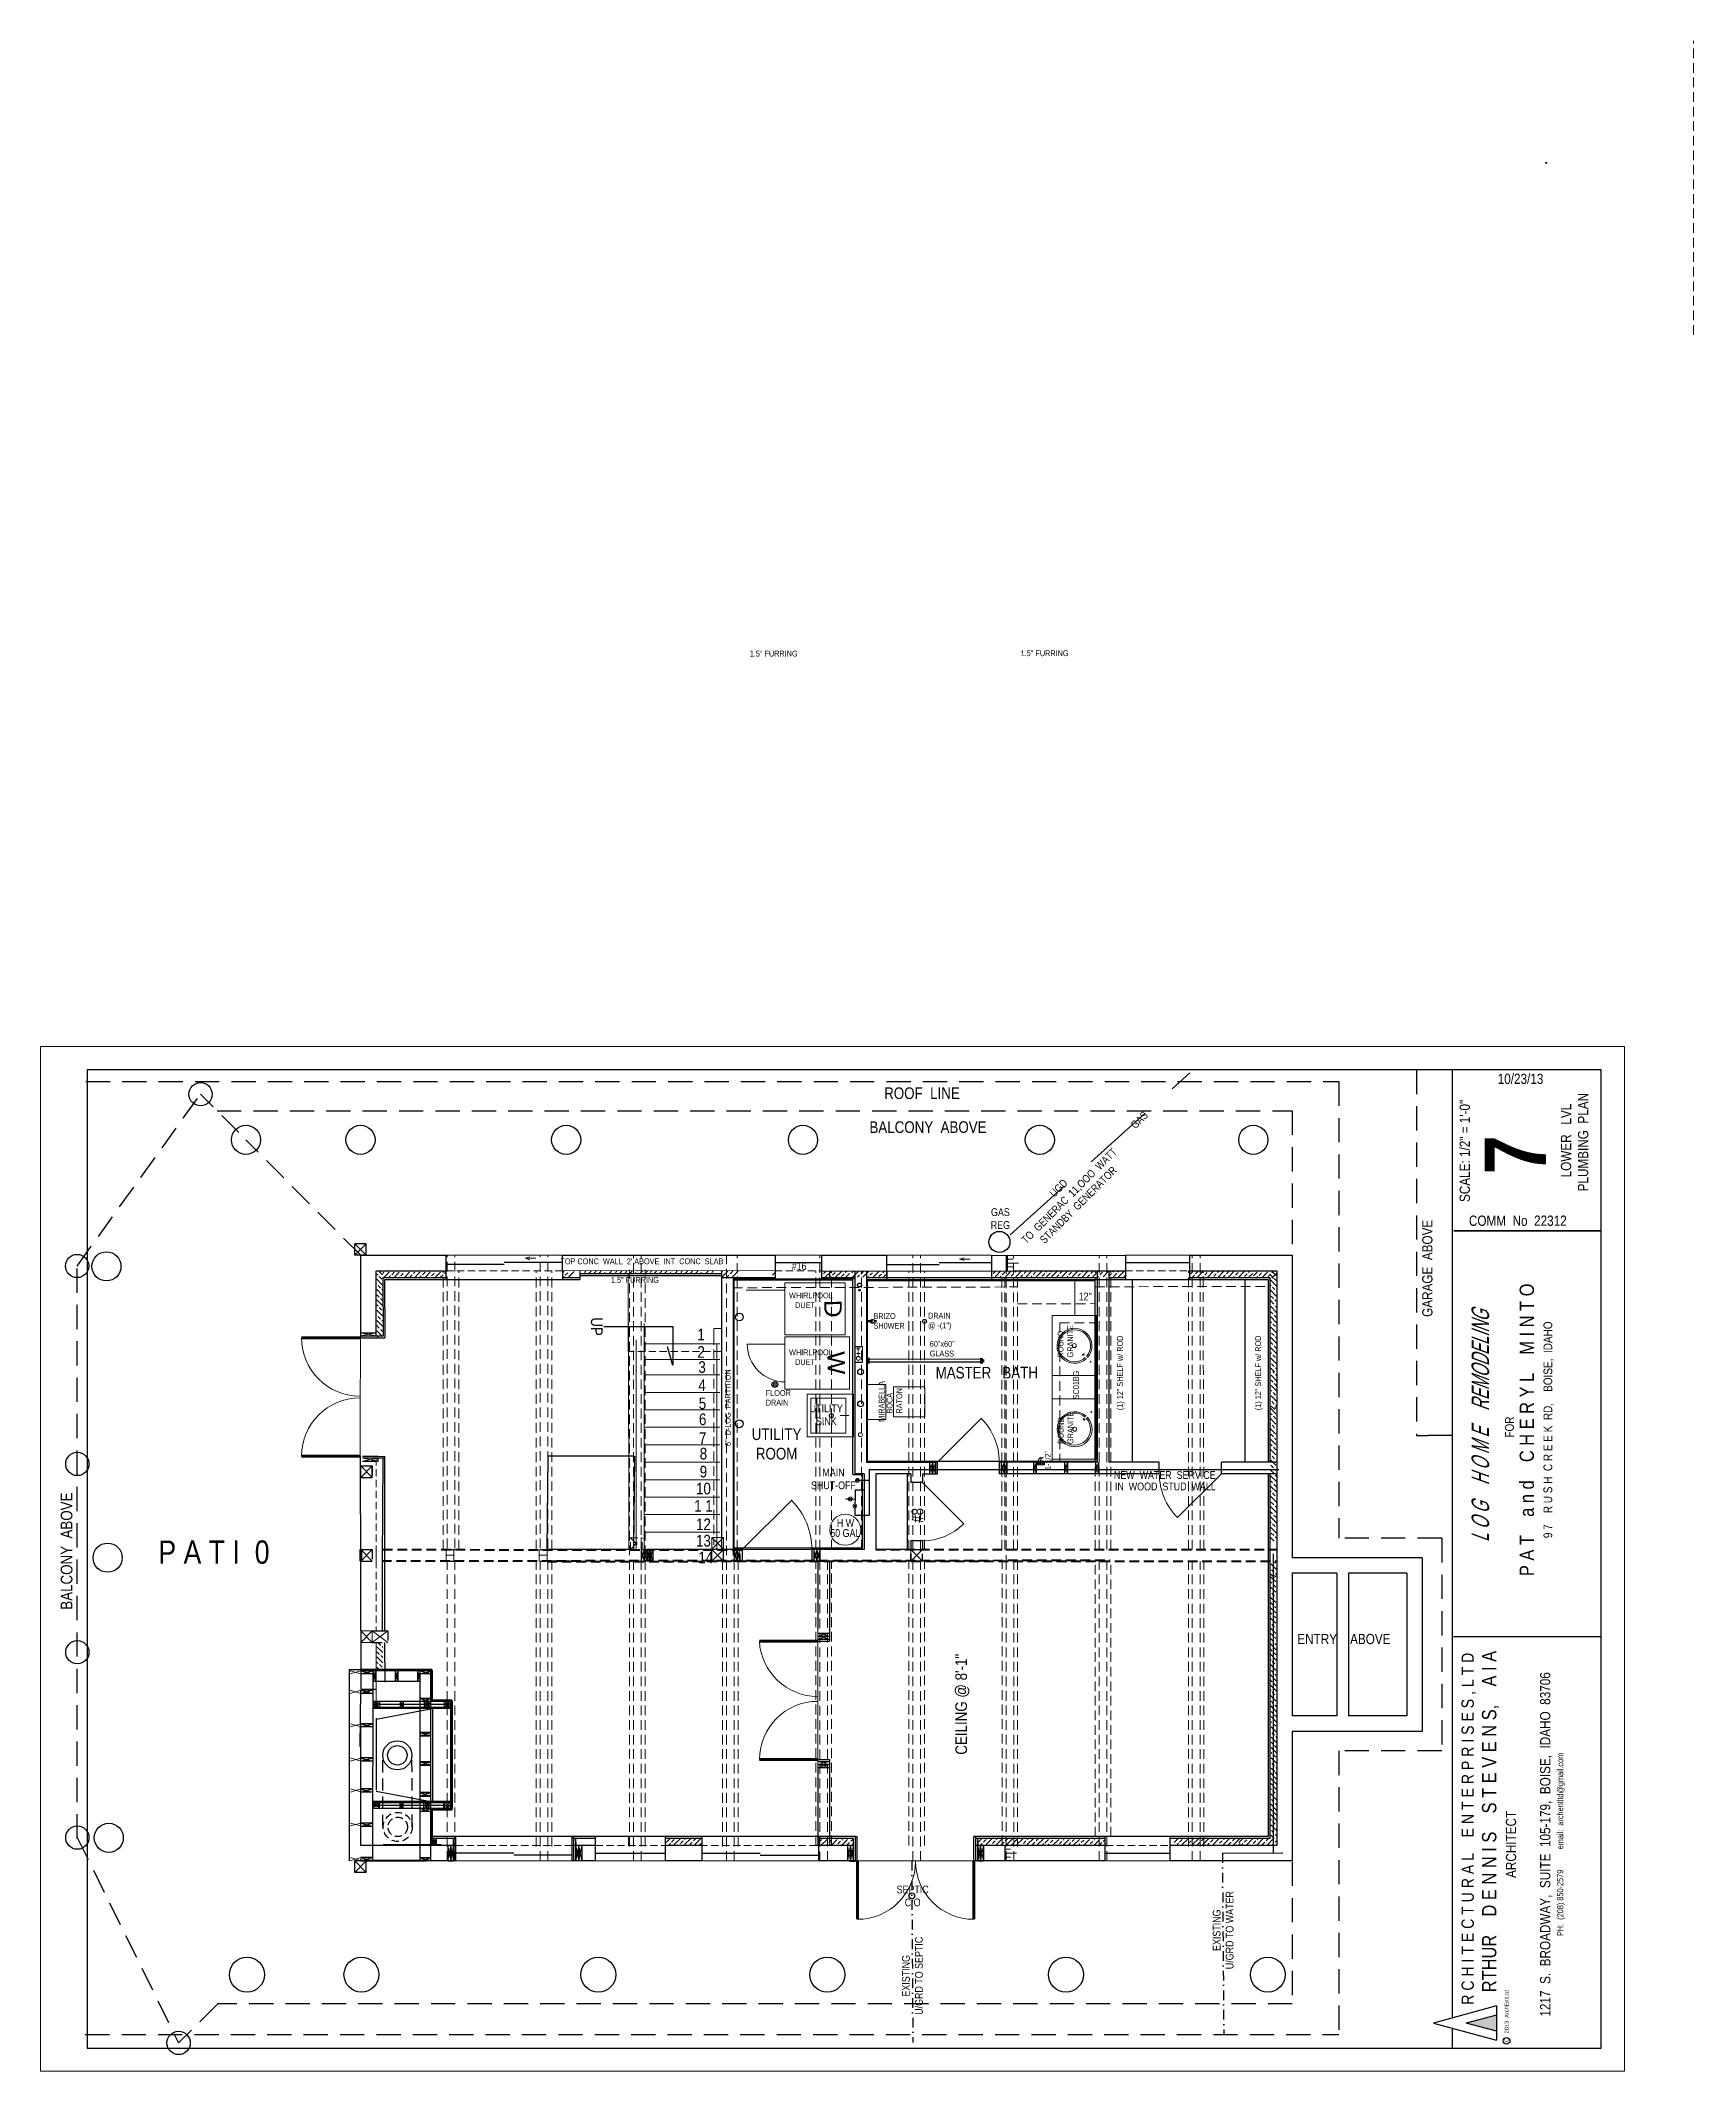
# Model space of a CAD drawing. Header units: inches. Extents: x -243 to 4698, y 287 to 1403.
# Drawn here: x -243 to 608, y 357 to 1403 of the extents above; entities that cross this region are included whole.
import ezdxf

# ---------------------------------------------------------------- set-up
doc = ezdxf.new("R2010")
doc.units = ezdxf.units.IN
doc.header["$MEASUREMENT"] = 0
for name, pattern in [('DASHDOT2', [0.5, 0.25, -0.125, 0, -0.125]), ('DOT', [0.25, 0, -0.25]), ('HIDDEN', [0.375, 0.25, -0.125])]:
    doc.linetypes.add(name, pattern=pattern)
for name, color, linetype, lineweight in [('APPLIANCES', 7, 'Continuous', 20), ('BUILT-INS', 36, 'Continuous', 25), ('CABINETS', 7, 'Continuous', 20), ('DOORS', 7, 'Continuous', 60), ('DRIVEWAY', 7, 'DOT', 30), ('EXISTING CEILING BEAMS', 255, 'HIDDEN', 20), ('FIREPLACE', 7, 'Continuous', 30), ('FLOOR BEAMS', 7, 'Continuous', 30), ('FLOOR JOIST', 7, 'Continuous', 20), ('FOUNDATION', 7, 'Continuous', 30), ('NEW FOOTING', 6, 'Continuous', 30), ('NEW FRAMMING', 6, 'Continuous', 30), ('PLUMBING', 5, 'Continuous', 20), ('PROPANE GAS', 7, 'Continuous', 20), ('ROOF', 7, 'HIDDEN', 30), ('STAIRS', 7, 'Continuous', 20), ('WALL FRAMING', 7, 'Continuous', 30), ('WALLS', 7, 'Continuous', 30), ('WINDOWS', 5, 'Continuous', 30)]:
    doc.layers.add(name, color=color, linetype=linetype, lineweight=lineweight)
for name, color, linetype in [('LLPLUMBING', 102, 'Continuous'), ('TEXT', 7, 'Continuous'), ('TEXT80', 15, 'Continuous'), ('TITLE BLOCK', 7, 'Continuous'), ('TITLE_BLOCK', 250, 'Continuous')]:
    doc.layers.add(name, color=color, linetype=linetype)
doc.styles.add('ARCH ENT', font='technical.ttf', dxfattribs={"height": 2})
doc.styles.add('ARCHENT', font='technical.ttf', dxfattribs={"height": 6})
doc.styles.add('EXIST', font='romans.shx', dxfattribs={"width": 0.75, "oblique": 20, "height": 12})
doc.styles.add('L80', font='arial.ttf', dxfattribs={"height": 1.6})

msp = doc.modelspace()

# ---------------------------------------------------------------- texts
at = {"layer": 'BUILT-INS', "linetype": 'Continuous', "ltscale": 0.75, "char_height": 3, "width": 42.376, "attachment_point": 1, "rotation": 90, "style": 'ARCHENT'}
for insert in [(311.4, 697.6), (382.6, 697.6)]:
    msp.add_mtext('(1) 12" SHELF w/ ROD', dxfattribs=dict(at, insert=insert))
at = {"layer": 'PLUMBING', "color": 3, "linetype": 'Continuous', "ltscale": 0.75, "char_height": 3, "width": 12.375, "attachment_point": 1, "style": 'ARCHENT'}
for s, insert in [('WHIRLPOOL\\P   DUET ', (142.4, 758.2)), ('BRIZO\\PSH0WER', (185.9, 747.6)), ('DRAIN \\P@ -(1")', (214, 747.8)), ('WHIRLPOOL\\P   DUET ', (142.4, 728.9)), ('FLOOR\\PDRAIN ', (130.4, 708))]:
    msp.add_mtext(s, dxfattribs=dict(at, insert=insert))
at = {"layer": 'PLUMBING', "color": 3, "linetype": 'Continuous', "ltscale": 0.75, "char_height": 3, "width": 12.375, "attachment_point": 1, "rotation": 90, "style": 'ARCHENT'}
for s, insert in [('\\P ROUND  GRANITE', (275.8, 724.8)), ('SC01BG', (288.8, 703.2)), ('\\PMIRABELLA', (183.6, 691.6)), ('BOCA  RATON', (192.7, 695.9)), ('\\P                         ROUND  GRANITE', (275.9, 680.2))]:
    msp.add_mtext(s, dxfattribs=dict(at, insert=insert))
at = {"layer": 'TEXT80', "color": 3, "width": 360.062, "attachment_point": 5, "style": 'ARCHENT'}
for s, insert, char_height, rotation in [('\\A1;\\P{\\C6;1.5" FURRING}', (134.5, 1089.9), 3, 0.0328), ('\\A1;\\P{\\C6;1.5" FURRING}', (274.1, 1090.1), 3, 0.0328), ('\\A1;\\P{\\C6;1.5" FURRING}', (63, 767.2), 3, 0.0328), ('{\\C7;BALCONY  ABOVE}', (-229.8, 625), 6, 90.0328), ('{\\C7;CEILING @ 8\'-1"}', (231.7, 546.1), 6, 90.0328)]:
    msp.add_mtext(s, dxfattribs=dict(at, insert=insert, char_height=char_height, rotation=rotation))
at = {"layer": 'TEXT80', "width": 360.062, "attachment_point": 5, "style": 'ARCHENT'}
for s, insert, char_height, rotation in [('{\\C7;ROOF  LINE}', (210.9, 860.9), 6, 0.0328), ('{\\C7;BALCONY  ABOVE}', (214, 843.4), 6, 0.0328), ("{\\C7;TOP CONC  WALL  2' ABOVE  INT  CONC  SLAB }", (66.6, 774.3), 3, 0.0328), ('{\\C7;UP}', (43.3, 740.7), 6, 270.0328), ('{\\C7;1}', (97.1, 736.6), 6, 0.0328), ('{\\C7;2}', (97.1, 727.6), 6, 0.0328), ('{\\C7;3}', (97.6, 719.8), 6, 0.0328), ('{\\C7;4}', (97.6, 710.5), 6, 0.0328), ('{\\C7;MASTER   BATH}', (244.3, 716.9), 6, 0.0328), ('{\\C7;5}', (97.8, 701.1), 6, 0.0328), ('{\\C7;6}', (97.9, 692.9), 6, 0.0328), ('{\\C3;UTILITY\\PSINK}', (161.6, 695.2), 4, 0.0328), ('{\\C7;7}', (97.9, 683.2), 6, 0.0328), ('{\\C7;UTILITY\\PROOM}', (136, 680.2), 6, 0.0328), ('{\\C7;8}', (98.3, 675.2), 6, 0.0328), ('{\\C7;10}', (98.3, 657.2), 6, 0.0328), ('{\\C7;9}', (98.3, 665.9), 6, 0.0328), ('{\\C3;MAIN\\PSHUT-OFF}', (165.3, 662.2), 4, 0.0328), ('{\\C3;NEW  WATER  SERVICE }', (336, 664.2), 4, 0.0328), ('{\\C3;IN  WOOD  STUD  WALL   }', (336.3, 658.3), 4, 0.0328), ('{\\C7;1 1}', (98.3, 648.3), 6, 0.0328), ('{\\C7;12}', (98.3, 638.8), 6, 0.0328), ('{\\C3;H W}', (171.5, 639.5), 4, 0.0328), ('{\\C7;P A T I  0}', (-153.9, 624.4), 12, 0.0328), ('{\\C7;13}', (98.3, 630.3), 6, 0.0328), ('{\\C3;50 GAL}', (171.4, 634.3), 4, 0.0328), ('{\\C7;14}', (99.5, 621.7), 6, 0.0328), ('{\\C3;SEPTIC\\PC/O}', (206.1, 447.3), 4, 0.0328), ('{\\C3;EXISTING  \\PU/GRD TO WATER}', (366.1, 429.7), 4, 90.0328), ('{\\C3;EXISTING  \\PU/GRD TO SEPTIC}', (206, 406.2), 4, 90.0328)]:
    msp.add_mtext(s, dxfattribs=dict(at, insert=insert, char_height=char_height, rotation=rotation))
at = {"layer": 'TEXT80', "color": 7, "linetype": 'Continuous', "lineweight": 40, "char_height": 4, "width": 360.062, "attachment_point": 5, "style": 'ARCHENT'}
for s, insert, rotation in [('GAS', (322.9, 847.1), 45.0104), ('TO  GENERAC  11,OOO  WATT\\PSTANDBY  GENERATOR', (289.1, 805.7), 45.0104), ('UGD', (281.3, 812), 45.0104), ('GAS\\PREG', (251.3, 796.3), 0.0328), ('#16', (147.6, 771.8), 0.0328), ('12"', (295, 756.2), 0.0328)]:
    msp.add_mtext(s, dxfattribs=dict(at, insert=insert, rotation=rotation))
at = {"layer": 'TEXT80', "color": 7, "width": 360.062, "attachment_point": 5}
for s, insert, char_height, rotation, style in [('D', (165.1, 749.9), 9, 271.089, 'L80'), ('W', (166.7, 722), 9, 271.089, 'L80'), ('1-1/2"', (275.8, 671.7), 3, 89.9672, 'ARCHENT'), ('#8', (208.6, 643.4), 6, 89.9672, 'ARCHENT')]:
    msp.add_mtext(s, dxfattribs=dict(at, insert=insert, char_height=char_height, rotation=rotation, style=style))
at = {"layer": 'TEXT80', "color": 6, "insert": (110.9, 698.9), "char_height": 3, "width": 360.062, "attachment_point": 5, "rotation": 90.0328, "style": 'ARCHENT'}
msp.add_mtext('\\A1;6"  D-LOG  PARTITION', dxfattribs=at)
at = {"layer": 'TITLE BLOCK', "color": 7, "linetype": 'Continuous', "lineweight": 30, "ltscale": 0.5, "char_height": 5.276, "attachment_point": 5, "style": 'ARCH ENT'}
for s, insert in [('\\A1;10/23/13', (519.3, 868.3)), ('COMM  No  22312', (517.9, 795.2)), ('ENTRY    ABOVE', (428.3, 579.7))]:
    msp.add_mtext(s, dxfattribs=dict(at, insert=insert))
at = {"layer": 'TITLE BLOCK', "color": 7, "linetype": 'Continuous', "lineweight": 30, "ltscale": 0.5, "rotation": 90, "style": 'ARCH ENT'}
for s, insert, char_height, attachment_point in [(' LOWER   LVL  \\PPLUMBING  PLAN', (547.2, 835.7), 5.276, 5), ('SCALE: 1/2" = 1\'-0"  ', (490.6, 831.2), 5.276, 5), ('{\\fTechnical|b1|i0|c0|p34;7}', (500.8, 829.2), 31.653, 2), ('GARAGE  ABOVE\\P\\P\\P\\P\\P\\P\\P\\P\\P\\P\\P\\P\\P\\P\\P  ', (537.3, 770.7), 5.276, 5), ('\\P{\\H0.3769x;  FOR\\P\\H1.644x;P A T    a n d    C H E R Y L    M I N T O\\P\\H0.6083x;9 7    R U S H  C R E E K  RD,    BOISE,  IDAHO}', (514, 687.5), 11.901, 5), ('\\P\\P\\P\\P\\P\\P\\P\\P\\P\\P\\P\\P\\P\\P\\P  ', (254.3, 729.7), 5.28, 5), ('        R C H I T E C T U R A L    E N T E R P R I S E S , L T D\\P{\\H1.167x;          RTHUR    D E N N I S    S T E V E N S,    A I A\\P\\H0.7145x;ARCHITECT\\P\\P1217  S.  BROADWAY,  SUITE  105-179,  BOISE,  IDAHO  83706\\P\\H0.5999x;PH:  (208) 850-2579          email:  archentltd@gmail.com}', (488.9, 473.9), 6.331, 2)]:
    msp.add_mtext(s, dxfattribs=dict(at, insert=insert, char_height=char_height, attachment_point=attachment_point))
at = {"layer": 'TITLE BLOCK', "color": 7, "linetype": 'Continuous', "lineweight": 9, "ltscale": 50, "insert": (494.1, 689.4), "char_height": 9, "width": 201.5, "attachment_point": 2, "rotation": 90, "style": 'EXIST'}
msp.add_mtext('{\\fTechnical|b0|i0|c0|p34;L O G    H O M E    REMODELING}', dxfattribs=at)
at = {"layer": 'TITLE BLOCK', "color": 7, "linetype": 'HIDDEN', "insert": (511.1, 372.1), "char_height": 2.098, "width": 29.5, "attachment_point": 1, "rotation": 90, "style": 'ARCHENT'}
msp.add_mtext('C   2013  ArchEntLtd', dxfattribs=at)
at = {"layer": 'WINDOWS', "color": 5, "linetype": 'Continuous', "ltscale": 0.75, "insert": (214.9, 738.3), "char_height": 3, "width": 12.375, "attachment_point": 1, "style": 'ARCHENT'}
msp.add_mtext('\\P60"x60"\\PGLASS', dxfattribs=at)

# ---------------------------------------------------------------- hatches: boundary and pattern name
at = {"layer": 'NEW FOOTING', "linetype": 'Continuous', "lineweight": 9, "ltscale": 25}
h = msp.add_hatch(dxfattribs=at)
h.set_pattern_fill('ANSI33', color=256, scale=15, angle=90, style=0)
h.set_pattern_definition([(135, (1196.1344, -4202.763), (-2.6516504, -2.6516504), []), (135, (1196.1344, -4200.1112), (-2.6516504, -2.6516504), [1.875, -0.9375])])
h.paths.add_polyline_path([(-70, 735.3), (-67, 735.3), (-67, 769.3), (-70, 769.3)])
h = msp.add_hatch(dxfattribs=at)
h.set_pattern_fill('ANSI33', color=256, scale=15, style=0)
h.set_pattern_definition([(45, (-5004.9994, -497.4128), (-2.6516504, 2.6516504), []), (45, (-5002.3477, -497.4128), (-2.6516504, 2.6516504), [1.875, -0.9375])])
h.paths.add_polyline_path([(-34.3, 765.7), (-34.3, 768.7), (-67, 768.7), (-67, 765.7)])
h = msp.add_hatch(dxfattribs=at)
h.set_pattern_fill('ANSI33', color=256, scale=15, style=0)
h.set_pattern_definition([(45, (-4936.102, -497.0703), (-2.6516504, 2.6516504), []), (45, (-4933.4503, -497.0703), (-2.6516504, 2.6516504), [1.875, -0.9375])])
h.paths.add_polyline_path([(25.7, 769.1), (25.7, 766.1), (31.7, 766.1), (31.7, 769.1)])
h = msp.add_hatch(dxfattribs=at)
h.set_pattern_fill('ANSI33', color=256, scale=15, style=0)
h.set_pattern_definition([(45, (-4900.9976, -496.997), (-2.6516504, 2.6516504), []), (45, (-4898.346, -496.997), (-2.6516504, 2.6516504), [1.875, -0.9375])])
h.paths.add_polyline_path([(37, 768), (71, 768), (71, 769.2), (37, 769.2)])
h = msp.add_hatch(dxfattribs=at)
h.set_pattern_fill('ANSI33', color=256, scale=15, style=0)
h.set_pattern_definition([(45, (-4867.2175, -496.997), (-2.6516504, 2.6516504), []), (45, (-4864.5658, -496.997), (-2.6516504, 2.6516504), [1.875, -0.9375])])
h.paths.add_polyline_path([(70.8, 768), (104.8, 768), (104.8, 769.2), (70.8, 769.2)])
h = msp.add_hatch(dxfattribs=at)
h.set_pattern_fill('ANSI33', color=256, scale=15, style=0)
h.set_pattern_definition([(45, (-4830.5756, -496.997), (-2.6516504, 2.6516504), []), (45, (-4827.924, -496.997), (-2.6516504, 2.6516504), [1.875, -0.9375])])
h.paths.add_polyline_path([(116.3, 766.2), (116.3, 769.2), (107.4, 769.2), (107.4, 766.2)])
h = msp.add_hatch(dxfattribs=at)
h.set_pattern_fill('ANSI33', color=256, scale=15, style=0)
h.set_pattern_definition([(45, (-4804.9366, -493.893), (-2.6516504, 2.6516504), []), (45, (-4802.285, -493.893), (-2.6516504, 2.6516504), [1.875, -0.9375])])
h.paths.add_polyline_path([(135.2, 766.3), (135.2, 769.3), (133.9, 769.3), (133.9, 766.3)])
h = msp.add_hatch(dxfattribs=at)
h.set_pattern_fill('ANSI33', color=256, scale=15, style=0)
h.set_pattern_definition([(45, (-4798.455, -497.029), (-2.6516504, 2.6516504), []), (45, (-4795.8032, -497.029), (-2.6516504, 2.6516504), [1.875, -0.9375])])
h.paths.add_polyline_path([(159.2, 769.1), (159.2, 766.1), (173.6, 766.1), (173.6, 769.1)])
h = msp.add_hatch(dxfattribs=at)
h.set_pattern_fill('ANSI33', color=256, scale=15, style=0)
h.set_pattern_definition([(45, (-4763.2696, -497.0833), (-2.6516504, 2.6516504), []), (45, (-4760.618, -497.0833), (-2.6516504, 2.6516504), [1.875, -0.9375])])
h.paths.add_polyline_path([(192.7, 766.1), (192.7, 769.1), (174.7, 769.1), (174.7, 766.1)])
h = msp.add_hatch(dxfattribs=at)
h.set_pattern_fill('ANSI33', color=256, scale=15, style=0)
h.set_pattern_definition([(45, (-4695.075, -496.7786), (-2.6516504, 2.6516504), []), (45, (-4692.4235, -496.7786), (-2.6516504, 2.6516504), [1.875, -0.9375])])
h.paths.add_polyline_path([(246.7, 769.4), (246.7, 766.4), (276.9, 766.4), (276.9, 769.4)])
h = msp.add_hatch(dxfattribs=at)
h.set_pattern_fill('ANSI33', color=256, scale=15, style=0)
h.set_pattern_definition([(45, (-4660.673, -496.7882), (-2.6516504, 2.6516504), []), (45, (-4658.0213, -496.7882), (-2.6516504, 2.6516504), [1.875, -0.9375])])
h.paths.add_polyline_path([(277.3, 769.4), (277.3, 766.4), (311.3, 766.4), (311.3, 769.4)])
h = msp.add_hatch(dxfattribs=at)
h.set_pattern_fill('ANSI33', color=256, scale=15, style=0)
h.set_pattern_definition([(45, (-4626.1386, -496.7882), (-2.6516504, 2.6516504), []), (45, (-4623.487, -496.7882), (-2.6516504, 2.6516504), [1.875, -0.9375])])
h.paths.add_polyline_path([(315.7, 766.4), (315.7, 769.4), (311.9, 769.4), (311.9, 766.4)])
h = msp.add_hatch(dxfattribs=at)
h.set_pattern_fill('ANSI33', color=256, scale=15, style=0)
h.set_pattern_definition([(45, (-4590.759, -496.939), (-2.6516504, 2.6516504), []), (45, (-4588.1074, -496.939), (-2.6516504, 2.6516504), [1.875, -0.9375])])
h.paths.add_polyline_path([(348.7, 769.2), (348.7, 766.2), (381.3, 766.2), (381.3, 769.2)])
h = msp.add_hatch(dxfattribs=at)
h.set_pattern_fill('ANSI33', color=256, scale=15, angle=180, style=0)
h.set_pattern_definition([(225, (5353.7628, 2031.9067), (2.6516504, -2.6516504), []), (225, (5351.111, 2031.9067), (2.6516504, -2.6516504), [1.875, -0.9375])])
h.paths.add_polyline_path([(393.7, 765.7), (393.7, 768.7), (381.7, 768.7), (381.7, 765.7)])
h = msp.add_hatch(dxfattribs=at)
h.set_pattern_fill('ANSI33', color=256, scale=15, angle=270, style=0)
h.set_pattern_definition([(315, (-872.744, 5724.277), (2.6516504, 2.6516504), []), (315, (-872.744, 5721.6255), (2.6516504, 2.6516504), [1.875, -0.9375])])
h.paths.add_polyline_path([(393.4, 769.4), (390.4, 769.4), (390.4, 752.3), (393.4, 752.3)])
h = msp.add_hatch(dxfattribs=at)
h.set_pattern_fill('ANSI33', color=256, scale=15, angle=270, style=0)
h.set_pattern_definition([(315, (-872.5216, 5689.311), (2.6516504, 2.6516504), []), (315, (-872.5216, 5686.659), (2.6516504, 2.6516504), [1.875, -0.9375])])
h.paths.add_polyline_path([(393.6, 751.3), (390.6, 751.3), (390.6, 717.3), (393.6, 717.3)])
h = msp.add_hatch(dxfattribs=at)
h.set_pattern_fill('ANSI33', color=256, scale=15, angle=270, style=0)
h.set_pattern_definition([(315, (-872.3917, 5669.9312), (2.6516504, 2.6516504), []), (315, (-872.3917, 5667.2796), (2.6516504, 2.6516504), [1.875, -0.9375])])
h.paths.add_polyline_path([(393.8, 717.5), (390.8, 717.5), (390.8, 697.9), (393.8, 697.9)])
h = msp.add_hatch(dxfattribs=at)
h.set_pattern_fill('ANSI33', color=256, scale=15, angle=270, style=0)
h.set_pattern_definition([(315, (-872.877, 5637.1454), (2.6516504, 2.6516504), []), (315, (-872.877, 5634.4938), (2.6516504, 2.6516504), [1.875, -0.9375])])
h.paths.add_polyline_path([(393.3, 699.1), (390.3, 699.1), (390.3, 665.1), (393.3, 665.1)])
h = msp.add_hatch(dxfattribs=at)
h.set_pattern_fill('ANSI33', color=256, scale=15, angle=270, style=0)
h.set_pattern_definition([(315, (-872.6546, 5602.179), (2.6516504, 2.6516504), []), (315, (-872.6546, 5599.5275), (2.6516504, 2.6516504), [1.875, -0.9375])])
h.paths.add_polyline_path([(393.5, 664.2), (390.5, 664.2), (390.5, 630.2), (393.5, 630.2)])
h = msp.add_hatch(dxfattribs=at)
h.set_pattern_fill('ANSI33', color=256, scale=15, angle=270, style=0)
h.set_pattern_definition([(315, (-872.5133, 5583.264), (2.6516504, 2.6516504), []), (315, (-872.5133, 5580.6125), (2.6516504, 2.6516504), [1.875, -0.9375])])
h.paths.add_polyline_path([(393.6, 619.9), (390.6, 619.9), (390.6, 611.2), (393.6, 611.2)])
h = msp.add_hatch(dxfattribs=at)
h.set_pattern_fill('ANSI33', color=256, scale=15, angle=270, style=0)
h.set_pattern_definition([(315, (-872.9986, 5550.4783), (2.6516504, 2.6516504), []), (315, (-872.9986, 5547.8267), (2.6516504, 2.6516504), [1.875, -0.9375])])
h.paths.add_polyline_path([(393.2, 612.5), (390.2, 612.5), (390.2, 578.5), (393.2, 578.5)])
h = msp.add_hatch(dxfattribs=at)
h.set_pattern_fill('ANSI33', color=256, scale=15, angle=90, style=0)
h.set_pattern_definition([(135, (1196.2387, -4386.7756), (-2.6516504, -2.6516504), []), (135, (1196.2387, -4384.124), (-2.6516504, -2.6516504), [1.875, -0.9375])])
h.paths.add_polyline_path([(-66.9, 577.9), (-69.9, 577.9), (-69.9, 563.9), (-66.9, 563.9)])
h = msp.add_hatch(dxfattribs=at)
h.set_pattern_fill('ANSI33', color=256, scale=15, angle=270, style=0)
h.set_pattern_definition([(315, (-872.7763, 5515.512), (2.6516504, 2.6516504), []), (315, (-872.7763, 5512.8603), (2.6516504, 2.6516504), [1.875, -0.9375])])
h.paths.add_polyline_path([(393.4, 577.5), (390.4, 577.5), (390.4, 543.5), (393.4, 543.5)])
h = msp.add_hatch(dxfattribs=at)
h.set_pattern_fill('ANSI33', color=256, scale=15, angle=270, style=0)
h.set_pattern_definition([(315, (-872.3228, 5483.3794), (2.6516504, 2.6516504), []), (315, (-872.3228, 5480.7278), (2.6516504, 2.6516504), [1.875, -0.9375])])
h.paths.add_polyline_path([(393.8, 545.4), (390.8, 545.4), (390.8, 511.4), (393.8, 511.4)])
h = msp.add_hatch(dxfattribs=at)
h.set_pattern_fill('ANSI33', color=256, scale=15, angle=270, style=0)
h.set_pattern_definition([(315, (-872.5984, 5448.9106), (2.6516504, 2.6516504), []), (315, (-872.5984, 5446.259), (2.6516504, 2.6516504), [1.875, -0.9375])])
h.paths.add_polyline_path([(393.6, 510.9), (390.6, 510.9), (390.6, 476.9), (393.6, 476.9)])
h = msp.add_hatch(dxfattribs=at)
h.set_pattern_fill('ANSI33', color=256, scale=15, angle=180, style=0)
h.set_pattern_definition([(225, (5051.0982, 1739.9317), (2.6516504, -2.6516504), []), (225, (5048.4466, 1739.9317), (2.6516504, -2.6516504), [1.875, -0.9375])])
h.paths.add_polyline_path([(97.7, 473.8), (97.7, 476.8), (79.1, 476.8), (79.1, 473.8)])
h = msp.add_hatch(dxfattribs=at)
h.set_pattern_fill('ANSI33', color=256, scale=15, angle=180, style=0)
h.set_pattern_definition([(225, (5116.2373, 1739.6545), (2.6516504, -2.6516504), []), (225, (5113.5857, 1739.6545), (2.6516504, -2.6516504), [1.875, -0.9375])])
h.paths.add_polyline_path([(157.7, 476.5), (157.7, 473.5), (175.7, 473.5), (175.7, 476.5)])
h = msp.add_hatch(dxfattribs=at)
h.set_pattern_fill('ANSI33', color=256, scale=15, angle=180, style=0)
h.set_pattern_definition([(225, (5211.7687, 1739.9265), (2.6516504, -2.6516504), []), (225, (5209.117, 1739.9265), (2.6516504, -2.6516504), [1.875, -0.9375])])
h.paths.add_polyline_path([(273.8, 473.8), (273.8, 476.8), (239.8, 476.8), (239.8, 473.8)])
h = msp.add_hatch(dxfattribs=at)
h.set_pattern_fill('ANSI33', color=256, scale=15, angle=180, style=0)
h.set_pattern_definition([(225, (5246.2374, 1739.651), (2.6516504, -2.6516504), []), (225, (5243.5858, 1739.651), (2.6516504, -2.6516504), [1.875, -0.9375])])
h.paths.add_polyline_path([(305.7, 473.5), (305.7, 476.5), (274.2, 476.5), (274.2, 473.5)])
h = msp.add_hatch(dxfattribs=at)
h.set_pattern_fill('ANSI33', color=256, scale=15, angle=180, style=0)
h.set_pattern_definition([(225, (5312.8507, 1739.9528), (2.6516504, -2.6516504), []), (225, (5310.199, 1739.9528), (2.6516504, -2.6516504), [1.875, -0.9375])])
h.paths.add_polyline_path([(374.8, 473.8), (374.8, 476.8), (340.8, 476.8), (340.8, 473.8)])
h = msp.add_hatch(dxfattribs=at)
h.set_pattern_fill('ANSI33', color=256, scale=15, angle=180, style=0)
h.set_pattern_definition([(225, (5346.122, 1739.8414), (2.6516504, -2.6516504), []), (225, (5343.4705, 1739.8414), (2.6516504, -2.6516504), [1.875, -0.9375])])
h.paths.add_polyline_path([(393.7, 473.7), (393.7, 476.7), (374.1, 476.7), (374.1, 473.7)])
at = {"layer": 'TITLE_BLOCK', "linetype": 'Continuous', "ltscale": 0.5}
msp.add_hatch(color=1, dxfattribs=at).paths.add_polyline_path([(506.9, 386.1), (491.3, 381.8), (506.9, 377.6)])

# ---------------------------------------------------------------- linework, layer by layer
at = {"layer": 'APPLIANCES', "color": 7, "linetype": 'Continuous', "lineweight": 9, "ltscale": 50}
for p, q in [((140.3, 759.4), (120.3, 759.4)), ((140.3, 731.6), (120.8, 731.6))]:
    msp.add_line(p, q, dxfattribs=at)
at = {"layer": 'APPLIANCES', "color": 7, "linetype": 'Continuous', "lineweight": 20, "ltscale": 20}
for p, q in [((171.3, 763.2), (140.3, 763.2)), ((140.3, 763.2), (140.3, 736.4)), ((171.3, 763.2), (171.3, 736.4)), ((140.3, 736.4), (171.3, 736.4)), ((173.6, 735.4), (140.3, 735.4)), ((140.3, 735.4), (140.3, 708.4)), ((173.6, 735.4), (173.6, 708.4)), ((140.3, 708.4), (173.6, 708.4))]:
    msp.add_line(p, q, dxfattribs=at)
at = {"layer": 'BUILT-INS', "lineweight": 30, "ltscale": 15}
for p, q in [((319.2, 764.9), (319.2, 670.9)), ((377.2, 764.9), (377.2, 670.9))]:
    msp.add_line(p, q, dxfattribs=at)
at = {"layer": 'BUILT-INS', "linetype": 'Continuous', "lineweight": 30, "ltscale": 20}
msp.add_line((203.2, 664.9), (203.2, 625.9), dxfattribs=at)
at = {"layer": 'BUILT-INS', "color": 7, "linetype": 'Continuous', "lineweight": 9, "ltscale": 50}
msp.add_arc((140.3, 731.6), 19.4, 180, 270, dxfattribs=at)
at = {"layer": 'CABINETS', "color": 7, "linetype": 'Continuous', "lineweight": 9, "ltscale": 50}
msp.add_line((289.6, 746.4), (289.6, 764.4), dxfattribs=at)
at = {"layer": 'CABINETS', "linetype": 'Continuous', "ltscale": 20}
for p, q in [((278, 746.4), (301.1, 746.4)), ((278, 715.4), (301.2, 715.4)), ((278, 703.4), (301.2, 703.4)), ((278, 672.4), (301.2, 672.4))]:
    msp.add_line(p, q, dxfattribs=at)
at = {"layer": 'CABINETS', "ltscale": 50}
msp.add_line((278, 746.4), (278, 670.9), dxfattribs=at)
at = {"layer": 'CABINETS', "linetype": 'HIDDEN', "ltscale": 20}
msp.add_line((282, 742.6), (282, 670.9), dxfattribs=at)
at = {"layer": 'DOORS', "color": 5, "linetype": 'Continuous', "ltscale": 15}
for p, q in [((-78.8, 734.9), (-108.8, 734.9)), ((-78.8, 673.9), (-108.8, 673.9)), ((177.6, 465.3), (177.6, 435.3)), ((237.6, 465.4), (237.7, 435.4))]:
    msp.add_line(p, q, dxfattribs=at)
at = {"layer": 'DOORS', "color": 7, "linetype": 'Continuous', "ltscale": 15}
for p, q in [((157.2, 578.6), (127.2, 578.6)), ((157.2, 517.6), (127.2, 517.6))]:
    msp.add_line(p, q, dxfattribs=at)
at = {"layer": 'DOORS', "color": 7, "linetype": 'Continuous', "lineweight": 9, "ltscale": 20}
for centre, start, end in [((-78.8, 734.9), 180, 270), ((-78.8, 673.9), 90, 180)]:
    msp.add_arc(centre, 30, start, end, dxfattribs=at)
at = {"layer": 'DOORS', "color": 7, "linetype": 'Continuous', "lineweight": 5, "ltscale": 15}
for centre, radius, start, end in [((218.7, 670.9), 32, 359.9662, 45), ((365.2, 664.9), 32, 180, 225), ((118.2, 625.8), 36, 359.8226, 44.8543), ((157.2, 580.2), 30.1, 183.0412, 269.943), ((157.2, 517.6), 30, 90, 180), ((177.6, 465.3), 30, 270, 0), ((237.6, 465.3), 30, 180, 270)]:
    msp.add_arc(centre, radius, start, end, dxfattribs=at)
at = {"layer": 'DRIVEWAY', "color": 7, "linetype": 'Continuous', "lineweight": 9, "ltscale": 20}
msp.add_arc((211.2, 660.3), 30, 270, 315, dxfattribs=at)
at = {"layer": 'EXISTING CEILING BEAMS', "color": 6, "linetype": 'Continuous', "lineweight": 9, "ltscale": 25}
for p, q in [((-31.9, 473.4), (-33.4, 465.4)), ((-31.9, 465.4), (-33.4, 473.4)), ((34.1, 473.4), (35.6, 465.4)), ((34.1, 465.4), (35.6, 473.4)), ((174.1, 473.3), (172.6, 465.3)), ((174.1, 465.3), (172.6, 473.3)), ((241.1, 473.3), (242.6, 465.3)), ((241.1, 465.3), (242.6, 473.3))]:
    msp.add_line(p, q, dxfattribs=at)
at = {"layer": 'FIREPLACE', "linetype": 'Continuous', "ltscale": 25}
for p, q in [((-70.3, 538.5), (-41.3, 543.9)), ((-70.3, 538.9), (-70.3, 501.8)), ((-41.3, 543.9), (-41.3, 495.9)), ((-70.3, 501.3), (-41.3, 495.9))]:
    msp.add_line(p, q, dxfattribs=at)
at = {"layer": 'FIREPLACE', "linetype": 'HIDDEN', "ltscale": 25}
msp.add_line((-51.7, 483), (-51.9, 519.8), dxfattribs=at)
at = {"layer": 'FIREPLACE', "linetype": 'Continuous', "ltscale": 15}
for radius in [7.5, 5]:
    msp.add_circle((-59.4, 519.8), radius, dxfattribs=at)
at = {"layer": 'FIREPLACE', "linetype": 'HIDDEN', "ltscale": 15}
for radius in [7.5, 5]:
    msp.add_circle((-59.2, 482.9), radius, dxfattribs=at)
at = {"layer": 'FLOOR BEAMS', "color": 7, "linetype": 'HIDDEN', "lineweight": 20, "ltscale": 20}
for p, q in [((608.4, 1251.7), (608.4, 1403.2)), ((-33.8, 626.5), (-33.8, 777.4)), ((-29.8, 626.5), (-29.8, 777.4)), ((14.2, 626.5), (14.2, 777.4)), ((18.2, 626.5), (18.2, 777.4)), ((110.2, 465.4), (110.2, 777.4)), ((115.7, 625.9), (115.7, 777.4)), ((158.2, 625.9), (158.2, 777.4)), ((206.2, 625.9), (206.2, 777.4)), ((210.2, 625.9), (210.2, 777.4)), ((258.1, 625.8), (258.1, 777.3)), ((302.2, 625.9), (302.2, 777.4)), ((306.2, 625.9), (306.2, 777.4)), ((350.2, 625.9), (350.2, 777.4)), ((354.2, 625.9), (354.2, 777.4)), ((254.2, 617.9), (254.2, 769.4)), ((-33.8, 465.4), (-33.8, 619.9)), ((-29.8, 465.4), (-29.8, 619.9)), ((14.2, 465.4), (14.2, 619.9)), ((18.2, 465.4), (18.2, 619.9)), ((62.2, 465.4), (62.2, 619.9)), ((66.2, 465.4), (66.2, 625.9)), ((114.2, 465.4), (114.2, 619.9)), ((158.2, 465.3), (158.2, 619.9)), ((162.2, 465.4), (162.2, 619.9)), ((206.2, 465.4), (206.2, 619.9)), ((210.2, 465.4), (210.2, 619.9)), ((254.2, 465.4), (254.2, 619.3)), ((258.2, 465.4), (258.2, 619.9)), ((302.2, 465.4), (302.2, 619.9)), ((306.2, 465.4), (306.2, 619.9)), ((350.2, 465.4), (350.2, 619.9)), ((354.2, 465.4), (354.2, 619.9))]:
    msp.add_line(p, q, dxfattribs=at)
at = {"layer": 'FLOOR BEAMS', "color": 6, "linetype": 'HIDDEN', "lineweight": 20, "ltscale": 20}
for p, q in [((-35.8, 625.9), (-35.8, 769.4)), ((-27.8, 625.9), (-27.8, 769.4)), ((12.2, 625.9), (12.2, 769.4)), ((20.2, 625.9), (20.2, 769.4)), ((60.2, 622.9), (60.2, 769.9)), ((68.2, 622.9), (68.2, 769.9)), ((156.2, 625.9), (156.2, 769.4)), ((164.2, 625.9), (164.2, 769.4)), ((179.8, 625.9), (179.8, 769.4)), ((204.2, 625.9), (204.2, 769.4)), ((212.2, 625.9), (212.2, 769.4)), ((252.1, 625.8), (252.1, 765.8)), ((253.6, 625.8), (253.6, 765.8)), ((260.1, 625.8), (260.1, 765.8)), ((300.2, 625.9), (300.2, 769.4)), ((308.2, 625.9), (308.2, 769.4)), ((348.2, 625.9), (348.2, 769.4)), ((356.2, 625.9), (355.7, 769.4)), ((12.2, 472.9), (12.2, 619.9)), ((20.2, 472.9), (20.2, 619.9)), ((60.2, 472.9), (60.2, 619.9)), ((68.2, 472.9), (68.2, 619.9)), ((108.2, 472.9), (108.2, 619.9)), ((116.2, 472.9), (116.2, 619.9)), ((156.2, 473.4), (156.2, 619.9)), ((164.2, 473.4), (164.2, 619.9)), ((204.2, 473.4), (204.2, 619.9)), ((212.2, 473.4), (212.2, 619.9)), ((252.2, 473.4), (252.2, 619.3)), ((260.2, 472.9), (260.2, 619.9)), ((300.2, 477.9), (300.2, 619.9)), ((308.2, 477.9), (308.2, 619.9)), ((348.2, 472.9), (348.2, 619.9)), ((356.2, 472.9), (356.2, 619.9))]:
    msp.add_line(p, q, dxfattribs=at)
at = {"layer": 'FLOOR BEAMS', "color": 1, "linetype": 'Continuous', "lineweight": 30, "ltscale": 20}
for p, q in [((62.2, 673.9), (18.1, 673.9)), ((61.7, 625.8), (17.6, 625.8))]:
    msp.add_line(p, q, dxfattribs=at)
at = {"layer": 'FLOOR BEAMS', "color": 7, "linetype": 'HIDDEN', "lineweight": 30, "ltscale": 20}
for p, q in [((-72.3, 668.9), (-72.3, 662.9)), ((-72.3, 625.9), (-72.3, 619.9))]:
    msp.add_line(p, q, dxfattribs=at)
at = {"layer": 'FLOOR BEAMS', "color": 7, "linetype": 'Continuous', "lineweight": 5, "ltscale": 20}
for p, q in [((-78.3, 619.9), (-72.3, 625.9)), ((-78.3, 625.9), (-72.3, 619.9))]:
    msp.add_line(p, q, dxfattribs=at)
at = {"layer": 'FLOOR BEAMS', "color": 6, "linetype": 'HIDDEN', "lineweight": 40, "ltscale": 20}
for p, q in [((-67.4, 620), (307.8, 620.3)), ((-66.9, 625.8), (120.2, 625.6)), ((17.8, 619.7), (393.7, 619.9)), ((187.2, 625.9), (393.7, 625.9))]:
    msp.add_line(p, q, dxfattribs=at)
at = {"layer": 'FLOOR BEAMS', "color": 7, "ltscale": 20}
for p, q in [((-33.8, 625.9), (-29.8, 625.9)), ((-33.8, 619.9), (-29.8, 619.9)), ((14.2, 625.9), (18.2, 625.9)), ((14.2, 619.9), (18.2, 619.9)), ((31.7, 625.9), (35.7, 625.9))]:
    msp.add_line(p, q, dxfattribs=at)
at = {"layer": 'FLOOR BEAMS', "ltscale": 20}
for p, q in [((60, 619.9), (64.5, 619.9)), ((66.2, 625.9), (70.7, 625.9)), ((70.7, 625.9), (72.2, 625.9)), ((70.7, 619.9), (72.2, 619.9))]:
    msp.add_line(p, q, dxfattribs=at)
at = {"layer": 'FLOOR BEAMS', "lineweight": 9, "ltscale": 20}
for p, q in [((66.2, 619.9), (67.7, 625.9)), ((66.2, 625.9), (67.7, 619.9)), ((67.7, 619.9), (69.2, 625.9)), ((67.7, 625.9), (69.2, 619.9)), ((69.2, 619.9), (70.7, 625.9)), ((69.2, 625.9), (70.7, 619.9)), ((70.7, 619.9), (72.2, 625.9)), ((70.7, 625.9), (72.2, 619.9))]:
    msp.add_line(p, q, dxfattribs=at)
at = {"layer": 'FLOOR BEAMS', "color": 6, "lineweight": 9, "ltscale": 20}
for p, q in [((114.2, 619.9), (115.7, 625.9)), ((114.2, 625.9), (115.7, 619.9)), ((115.7, 619.9), (117.2, 625.9)), ((115.7, 625.9), (117.2, 619.9)), ((155.2, 619.9), (156.7, 625.9)), ((155.2, 625.9), (156.7, 619.9)), ((156.7, 619.9), (158.2, 625.9)), ((156.7, 625.9), (158.2, 619.9))]:
    msp.add_line(p, q, dxfattribs=at)
at = {"layer": 'FLOOR BEAMS', "color": 6, "ltscale": 20}
for p, q in [((114.2, 619.9), (115.7, 619.9)), ((115.7, 619.9), (117.2, 619.9)), ((155.2, 619.9), (156.7, 619.9)), ((156.7, 619.9), (158.2, 619.9))]:
    msp.add_line(p, q, dxfattribs=at)
at = {"layer": 'FLOOR BEAMS', "color": 6, "linetype": 'Continuous', "lineweight": 5, "ltscale": 20}
for p, q in [((-72.3, 577.9), (-64.3, 583.9)), ((-72.3, 583.9), (-64.3, 577.9))]:
    msp.add_line(p, q, dxfattribs=at)
at = {"layer": 'FLOOR BEAMS', "color": 6, "linetype": 'HIDDEN', "lineweight": 30, "ltscale": 20}
msp.add_line((-64.3, 583.9), (-64.3, 577.9), dxfattribs=at)
at = {"layer": 'FLOOR JOIST', "color": 7, "linetype": 'Continuous', "lineweight": 9, "ltscale": 20}
for p, q in [((-34.3, 619.9), (-34.3, 625.9)), ((-34.3, 622.9), (-30.3, 622.9)), ((-30.3, 619.9), (-30.3, 625.9)), ((13.7, 619.9), (13.7, 625.9)), ((13.7, 622.9), (17.7, 622.9)), ((17.7, 619.9), (17.7, 625.9))]:
    msp.add_line(p, q, dxfattribs=at)
at = {"layer": 'FLOOR JOIST', "ltscale": 15}
msp.add_line((106, 625.9), (68.8, 625.9), dxfattribs=at)
at = {"layer": 'FOUNDATION', "color": 7, "ltscale": 15}
for p, q in [((468.7, 621.6), (401.7, 621.6)), ((468.7, 621.6), (468.7, 532.1)), ((460.7, 613.6), (430.7, 613.6)), ((460.7, 613.6), (460.7, 540.1)), ((424.7, 540.1), (401.7, 540.1)), ((460.7, 540.1), (430.7, 540.1)), ((468.7, 532.1), (401.7, 532.1))]:
    msp.add_line(p, q, dxfattribs=at)
at = {"layer": 'LLPLUMBING', "color": 7, "linetype": 'HIDDEN', "lineweight": 20, "ltscale": 20}
msp.add_line((282, 742.6), (301.1, 742.6), dxfattribs=at)
at = {"layer": 'LLPLUMBING', "color": 3, "linetype": 'Continuous', "ltscale": 175}
for p, q in [((176.2, 730.4), (180.3, 730.4)), ((176.3, 722.4), (180.3, 722.4))]:
    msp.add_line(p, q, dxfattribs=at)
at = {"layer": 'LLPLUMBING', "color": 3, "linetype": 'Continuous', "lineweight": 9, "ltscale": 175}
for p, q in [((177.1, 729.2), (179.1, 729.2)), ((177.1, 726.8), (179.1, 726.8)), ((178.1, 730.2), (178.1, 728.2)), ((178.1, 727.8), (178.1, 725.8))]:
    msp.add_line(p, q, dxfattribs=at)
at = {"layer": 'LLPLUMBING', "color": 3, "linetype": 'Continuous', "lineweight": 20, "ltscale": 175}
msp.add_line((180.3, 730.4), (180.3, 722.4), dxfattribs=at)
at = {"layer": 'LLPLUMBING', "color": 3, "linetype": 'Continuous', "lineweight": 9, "ltscale": 175}
msp.add_circle((178.1, 724.3), 1, dxfattribs=at)
at = {"layer": 'NEW FOOTING', "color": 7, "linetype": 'Continuous', "lineweight": 40, "ltscale": 15}
for p, q in [((-41.6, 563.9), (-78.3, 563.9)), ((-31.3, 548), (-41.6, 548)), ((-31.4, 495.9), (-72.1, 495.9))]:
    msp.add_line(p, q, dxfattribs=at)
at = {"layer": 'NEW FOOTING', "color": 7, "linetype": 'Continuous', "lineweight": 40, "ltscale": 25}
for p, q in [((-41.6, 563.9), (-41.6, 548)), ((-41.7, 491.9), (-41.7, 476.9))]:
    msp.add_line(p, q, dxfattribs=at)
at = {"layer": 'NEW FOOTING', "ltscale": 15}
for p, q in [((-31.8, 492.4), (-31.8, 547.5)), ((-29.4, 465.4), (-29.4, 471.4)), ((31.6, 465.4), (31.6, 471.4)), ((176.6, 465.3), (176.6, 473.3)), ((238.6, 465.3), (238.6, 471.3))]:
    msp.add_line(p, q, dxfattribs=at)
at = {"layer": 'NEW FOOTING', "linetype": 'Continuous', "lineweight": 40, "ltscale": 15}
for p, q in [((-42.1, 529.8), (-47.6, 529.8)), ((-42.1, 531.4), (-47.5, 531.4)), ((-42.1, 516.3), (-47.6, 516.3)), ((-42.1, 514.7), (-47.6, 514.7)), ((-42.1, 500.4), (-47.6, 500.4)), ((-42.1, 498.7), (-47.6, 498.7)), ((-35.3, 493.9), (-35.3, 495.4)), ((-35.3, 493.9), (-31.8, 493.9)), ((-35.3, 492.4), (-35.3, 493.9)), ((-36.8, 473.5), (-66.8, 473.5)), ((-44.6, 465.5), (-78.2, 465.5)), ((-48.3, 465.5), (-72.9, 465.5))]:
    msp.add_line(p, q, dxfattribs=at)
at = {"layer": 'NEW FOOTING', "color": 6, "ltscale": 15}
for p, q in [((-33.4, 473.4), (-33.4, 465.4)), ((-31.9, 471.4), (-31.9, 465.4)), ((-30.4, 474.9), (-30.4, 471.4)), ((-30.4, 471.4), (-30.4, 465.4)), ((32.6, 474.9), (32.6, 471.4)), ((32.6, 471.4), (32.6, 465.4)), ((34.1, 471.4), (34.1, 465.4)), ((35.6, 473.4), (35.6, 465.4)), ((172.6, 473.3), (172.6, 465.3)), ((174.1, 473.3), (174.1, 465.3)), ((239.6, 474.8), (239.6, 471.3)), ((239.6, 471.3), (239.6, 465.3)), ((241.1, 471.3), (241.1, 465.3)), ((242.6, 473.3), (242.6, 465.3))]:
    msp.add_line(p, q, dxfattribs=at)
at = {"layer": 'NEW FOOTING', "ltscale": 25}
for p, q in [((-29.4, 471.4), (-29.4, 475.8)), ((31.6, 471.4), (31.6, 475.9)), ((31.6, 471.4), (31.6, 475.7)), ((238.6, 471.3), (238.6, 475.8)), ((238.6, 471.3), (238.6, 475.6))]:
    msp.add_line(p, q, dxfattribs=at)
at = {"layer": 'NEW FRAMMING', "color": 6, "linetype": 'Continuous', "lineweight": 30, "ltscale": 20}
for p, q in [((-78.3, 668.9), (-72.3, 668.9)), ((-78.3, 662.9), (-72.3, 662.9))]:
    msp.add_line(p, q, dxfattribs=at)
at = {"layer": 'NEW FRAMMING', "color": 6, "linetype": 'Continuous', "lineweight": 9, "ltscale": 20}
for p, q in [((102.6, 632), (108.6, 632)), ((102.6, 626), (108.6, 626)), ((-78.3, 583.9), (-72.3, 583.9)), ((-78.3, 577.9), (-72.3, 577.9))]:
    msp.add_line(p, q, dxfattribs=at)
at = {"layer": 'NEW FRAMMING', "linetype": 'Continuous', "lineweight": 9, "ltscale": 25}
for p, q in [((-78.3, 563.4), (-83.8, 561.8)), ((-78.3, 561.8), (-83.8, 563.3)), ((-78.3, 551.7), (-83.8, 553.3)), ((-78.3, 553.3), (-83.8, 551.7)), ((-78.2, 534.4), (-83.6, 536.1)), ((-78.2, 536), (-83.6, 534.4)), ((-47.6, 529.8), (-42.1, 531.4)), ((-47.6, 531.4), (-42.1, 529.8)), ((-78.2, 516.8), (-83.7, 518.5)), ((-78.2, 518.4), (-83.7, 516.8)), ((-47.6, 514.7), (-42.1, 516.3)), ((-47.6, 516.3), (-42.1, 514.7)), ((-78.2, 502.5), (-83.6, 500.8)), ((-78.2, 500.9), (-83.6, 502.5)), ((-47.6, 498.7), (-42.1, 500.4)), ((-47.6, 500.3), (-42.1, 498.7)), ((-78.2, 484.9), (-83.7, 483.4)), ((-78.2, 483.4), (-83.6, 484.9)), ((-78.2, 467.1), (-83.7, 465.5)), ((-78.2, 465.5), (-83.5, 467.1))]:
    msp.add_line(p, q, dxfattribs=at)
at = {"layer": 'NEW FRAMMING', "ltscale": 15}
for p, q in [((-42.1, 563.3), (-78.2, 563.4)), ((-72.1, 561.8), (-78.2, 561.8)), ((-72.1, 563.4), (-72.2, 465.4)), ((-47.6, 557.8), (-72.1, 557.9)), ((-70.6, 563.4), (-70.6, 557.9)), ((-60.6, 563.4), (-60.6, 557.8)), ((-59.1, 563.4), (-59.1, 557.8)), ((-49.1, 563.4), (-49.1, 557.8)), ((-42.1, 561.8), (-47.6, 561.8)), ((-72.3, 553.3), (-78.3, 553.3)), ((-72.3, 551.7), (-78.3, 551.7)), ((-31.8, 547.5), (-72.1, 547.5)), ((-31.8, 546), (-72.1, 546)), ((-72.1, 546), (-68.6, 546)), ((-31.8, 544.5), (-72.1, 544.5)), ((-31.8, 544.5), (-72.1, 544.5)), ((-68.6, 547.5), (-68.6, 544.5)), ((-57.9, 547.5), (-57.9, 544.5)), ((-56.4, 547.5), (-56.4, 544.5)), ((-42.1, 549.1), (-47.6, 549.1)), ((-42.1, 547.5), (-47.6, 547.5)), ((-45.6, 547.5), (-45.6, 546)), ((-45.6, 546), (-45.6, 544.5)), ((-35.3, 547.5), (-35.3, 546)), ((-35.3, 546), (-31.8, 546)), ((-35.3, 546), (-35.3, 544.5)), ((-72.1, 534.4), (-78.2, 534.4)), ((-72.1, 536.1), (-78.1, 536.1)), ((-72.1, 518.5), (-78.2, 518.5)), ((-72.1, 516.8), (-78.2, 516.8)), ((-72.1, 502.5), (-78.2, 502.5)), ((-72.2, 500.8), (-78.2, 500.8)), ((-31.8, 495.4), (-72.2, 495.4)), ((-31.8, 492.4), (-72.2, 492.4)), ((-72.1, 494.5), (-68.6, 494.5)), ((-31.8, 493.9), (-72.1, 493.9)), ((-68.6, 492.9), (-68.6, 495.9)), ((-57.9, 492.4), (-57.9, 495.4)), ((-56.4, 492.4), (-56.4, 495.4)), ((-42.2, 492.4), (-47.7, 492.4)), ((-45.7, 493.9), (-45.7, 495.4)), ((-45.7, 492.4), (-45.7, 493.9)), ((-72.1, 484.9), (-78.2, 484.9)), ((-72.2, 483.2), (-78.2, 483.2)), ((-42.2, 490.8), (-47.6, 490.8)), ((-42.2, 473.5), (-42.2, 477)), ((-40.7, 473.5), (-40.7, 477)), ((-39.2, 473.5), (-39.2, 477)), ((-72.2, 467.1), (-78.2, 467.1)), ((-42.2, 465.4), (-47.7, 465.4)), ((-42.2, 466.9), (-47.6, 466.9))]:
    msp.add_line(p, q, dxfattribs=at)
at = {"layer": 'NEW FRAMMING', "ltscale": 25}
for p, q in [((-78.2, 561.8), (-72.1, 563.4)), ((-78.1, 563.4), (-72.1, 561.8)), ((-70.6, 563.5), (-72.1, 557.9)), ((-72.1, 563.4), (-70.6, 557.8)), ((-59.1, 563.4), (-60.6, 557.8)), ((-60.6, 563.4), (-59.1, 557.8)), ((-47.6, 563.4), (-49.1, 557.8)), ((-49.1, 563.4), (-47.6, 557.8)), ((-47.6, 563.4), (-42.1, 561.8)), ((-47.6, 465.4), (-47.6, 563.3)), ((-47.6, 561.8), (-42.1, 563.2)), ((-42.2, 465.4), (-42.1, 563.3)), ((-78.3, 551.7), (-72.3, 553.3)), ((-78.3, 553.3), (-72.3, 551.7)), ((-68.6, 546), (-72.1, 547.5)), ((-68.6, 547.5), (-72.1, 546)), ((-68.6, 544.5), (-72.1, 546)), ((-68.6, 546), (-72.1, 544.5)), ((-56.4, 547.5), (-57.9, 544.5)), ((-57.9, 547.5), (-56.4, 544.5)), ((-47.6, 547.5), (-42.1, 549.1)), ((-47.6, 549.1), (-42.1, 547.5)), ((-42.1, 546), (-45.6, 547.5)), ((-42.1, 547.5), (-45.6, 546)), ((-42.1, 544.5), (-45.6, 546)), ((-42.1, 546), (-45.6, 544.5)), ((-31.8, 546), (-35.3, 547.5)), ((-31.8, 547.5), (-35.3, 546)), ((-31.8, 544.5), (-35.3, 546)), ((-31.8, 546), (-35.3, 544.5)), ((-78.2, 534.4), (-72.1, 536.1)), ((-78.2, 536), (-72.1, 534.4)), ((-78.2, 516.8), (-72.1, 518.5)), ((-78.2, 518.4), (-72.1, 516.8)), ((-78.2, 500.8), (-72.1, 502.5)), ((-78.2, 502.4), (-72.2, 500.8)), ((-68.6, 495.9), (-72.1, 494.4)), ((-68.6, 494.4), (-72.1, 495.9)), ((-68.6, 494.4), (-72.1, 492.9)), ((-68.6, 492.9), (-72.1, 494.4)), ((-56.4, 492.4), (-57.9, 495.4)), ((-57.9, 492.4), (-56.4, 495.4)), ((-47.7, 492.4), (-42.2, 490.8)), ((-47.7, 490.8), (-42.2, 492.4)), ((-42.2, 495.4), (-45.7, 493.9)), ((-42.2, 493.9), (-45.7, 495.4)), ((-42.2, 493.9), (-45.7, 492.4)), ((-42.2, 492.4), (-45.7, 493.9)), ((-78.2, 483.2), (-72.2, 484.9)), ((-78.2, 484.8), (-72.2, 483.2)), ((-40.7, 473.5), (-42.2, 477)), ((-42.2, 473.5), (-40.7, 477)), ((-39.2, 473.5), (-40.7, 477)), ((-40.7, 473.5), (-39.2, 477)), ((-78.2, 465.5), (-72.2, 467.1)), ((-78.2, 467.1), (-72.2, 465.4)), ((-47.6, 465.4), (-42.2, 466.9)), ((-47.6, 466.9), (-42.1, 465.4))]:
    msp.add_line(p, q, dxfattribs=at)
at = {"layer": 'NEW FRAMMING', "color": 7, "linetype": 'Continuous', "lineweight": 40, "ltscale": 20}
for p in [(-31.3, 548), (-42.2, 491.9)]:
    msp.add_line(p, (-31.4, 491.9), dxfattribs=at)
at = {"layer": 'NEW FRAMMING', "color": 7, "ltscale": 15}
msp.add_line((-31.8, 544), (-72.1, 544), dxfattribs=at)
at = {"layer": 'NEW FRAMMING', "color": 7, "linetype": 'HIDDEN', "ltscale": 25}
msp.add_line((-66.9, 482.9), (-66.9, 519.8), dxfattribs=at)
at = {"layer": 'PLUMBING', "color": 1, "linetype": 'Continuous', "lineweight": 30, "ltscale": 20}
for p, q in [((114.1, 626.7), (114.1, 764.8)), ((175.3, 664.4), (175.3, 764.8)), ((182.8, 671.4), (182.8, 764.4)), ((300.2, 671.4), (300.2, 764.4)), ((18.1, 673.9), (17.6, 625.8)), ((62.7, 673.9), (62.2, 625.8)), ((180.2, 626.7), (180.2, 664.4))]:
    msp.add_line(p, q, dxfattribs=at)
at = {"layer": 'PLUMBING', "color": 3, "linetype": 'Continuous', "lineweight": 50, "ltscale": 20}
for p, q in [((185.4, 743.4), (182.3, 743.4)), ((187.4, 743.4), (186.4, 743.4))]:
    msp.add_line(p, q, dxfattribs=at)
at = {"layer": 'PLUMBING', "color": 5, "linetype": 'Continuous', "lineweight": 30, "ltscale": 20}
for p, q in [((240.8, 723.8), (182.8, 723.9)), ((240.8, 722.3), (182.8, 722.4))]:
    msp.add_line(p, q, dxfattribs=at)
at = {"layer": 'PLUMBING', "color": 1, "linetype": 'Continuous', "lineweight": 70, "ltscale": 20}
for p, q in [((183.8, 723.9), (182.8, 723.9)), ((183.8, 722.4), (182.8, 722.4))]:
    msp.add_line(p, q, dxfattribs=at)
at = {"layer": 'PLUMBING', "color": 5, "linetype": 'Continuous', "lineweight": 70, "ltscale": 20}
for p, q in [((242.3, 723.8), (240.8, 723.8)), ((242.3, 722.3), (240.8, 722.3)), ((242.3, 722.3), (242.3, 723.8))]:
    msp.add_line(p, q, dxfattribs=at)
at = {"layer": 'PLUMBING', "color": 3, "linetype": 'Continuous', "lineweight": 20, "ltscale": 20}
for p, q in [((134.4, 711.6), (134.4, 710.2)), ((135.1, 712), (135.1, 709.7)), ((135.8, 711.6), (135.7, 710.2)), ((178.4, 662.2), (177, 660.8)), ((178.4, 660.8), (177, 662.2)), ((178.4, 662.2), (177, 660.8)), ((178.4, 660.8), (177, 662.2)), ((174.7, 652.6), (173.3, 651.2)), ((174.7, 651.2), (173.3, 652.6)), ((174.7, 652.6), (173.3, 651.2)), ((174.7, 651.2), (173.3, 652.6)), ((175, 651.9), (176.3, 651.8)), ((177, 649), (175.6, 647.6)), ((177, 647.6), (175.6, 649)), ((177, 649), (175.6, 647.6)), ((177, 647.6), (175.6, 649))]:
    msp.add_line(p, q, dxfattribs=at)
at = {"layer": 'PLUMBING', "color": 3, "linetype": 'Continuous', "lineweight": 30, "ltscale": 20}
for p, q in [((135.1, 710.9), (135.1, 710.9)), ((135.1, 710.9), (135.1, 710.9)), ((176.5, 661.5), (184, 661.5)), ((183.7, 667.1), (183.7, 643.4)), ((183.7, 667.1), (394.8, 667.1)), ((171.6, 651.9), (173, 651.9)), ((175, 651.9), (176.3, 651.8)), ((176.4, 651.8), (176.3, 649.3)), ((176.4, 656.6), (176.4, 651.8)), ((176.4, 656.5), (181.2, 656.5)), ((176.3, 647.3), (176.3, 643.5)), ((176.3, 643.5), (183.6, 643.5)), ((392.1, 469.7), (392.1, 623.6)), ((365.7, 469.4), (396.8, 469.5))]:
    msp.add_line(p, q, dxfattribs=at)
at = {"layer": 'PLUMBING', "color": 3}
for p, q in [((151.7, 705.8), (175.7, 705.8)), ((151.7, 683.8), (151.7, 705.8)), ((153.7, 703.8), (171.7, 703.8)), ((153.7, 685.8), (153.7, 703.8)), ((156.7, 685.8), (156.7, 703.8)), ((171.7, 703.8), (171.7, 685.8)), ((175.7, 705.8), (175.7, 683.8)), ((175.7, 683.8), (151.7, 683.8)), ((171.7, 685.8), (153.7, 685.8))]:
    msp.add_line(p, q, dxfattribs=at)
at = {"layer": 'PLUMBING', "color": 3, "linetype": 'Continuous', "lineweight": 20, "ltscale": 15}
for p, q in [((192.3, 710.9), (182.3, 710.9)), ((192.3, 710.9), (192.3, 692.9)), ((196.3, 694.2), (196.3, 709.6)), ((196.3, 709.6), (212.3, 709.6)), ((212.3, 694.2), (212.3, 709.6)), ((192.3, 692.9), (182.3, 692.9)), ((196.3, 694.2), (212.3, 694.2))]:
    msp.add_line(p, q, dxfattribs=at)
at = {"layer": 'PLUMBING', "color": 3, "lineweight": 9}
msp.add_line((173.2, 694.8), (168.7, 694.8), dxfattribs=at)
at = {"layer": 'PLUMBING', "color": 3, "linetype": 'DASHDOT2', "lineweight": 30, "ltscale": 20}
for p, q in [((205.6, 465.4), (206.2, 371.8)), ((365.7, 469.4), (366.4, 375.8))]:
    msp.add_line(p, q, dxfattribs=at)
at = {"layer": 'PLUMBING', "color": 3, "ltscale": 20}
msp.add_line((205.7, 447.4), (205.7, 447.4), dxfattribs=at)
at = {"layer": 'PLUMBING', "color": 3, "linetype": 'HIDDEN', "lineweight": 30, "ltscale": 25}
for centre, radius in [((178.7, 762.1), 1), ((178.7, 759.4), 0.375)]:
    msp.add_circle(centre, radius, dxfattribs=at)
at = {"layer": 'PLUMBING', "color": 3, "lineweight": 30, "ltscale": 15}
for centre in [(116.8, 745.6), (116.8, 690.6)]:
    msp.add_circle(centre, 2, dxfattribs=at)
at = {"layer": 'PLUMBING', "color": 3, "linetype": 'Continuous', "lineweight": 30, "ltscale": 15}
for centre, radius in [((185.4, 743.4), 1), ((212.2, 743.4), 1), ((135.1, 710.9), 1.5), ((179.3, 717.4), 1.5), ((179.3, 700.9), 1.5), ((205.7, 447.4), 1.5)]:
    msp.add_circle(centre, radius, dxfattribs=at)
at = {"layer": 'PLUMBING', "color": 3, "lineweight": 20, "ltscale": 15}
for centre in [(289.4, 730.9), (179.2, 685), (179.2, 685), (179.2, 685), (289.6, 687.8), (177.7, 661.5), (177.7, 661.5), (174, 651.9), (174, 651.9), (176.3, 648.3), (176.3, 648.3)]:
    msp.add_circle(centre, 1, dxfattribs=at)
at = {"layer": 'PLUMBING', "color": 3, "lineweight": -3}
msp.add_circle((164.2, 694.8), 1, dxfattribs=at)
at = {"layer": 'PLUMBING', "color": 3, "linetype": 'Continuous', "lineweight": 20, "ltscale": 15}
msp.add_circle((171.4, 636), 8, dxfattribs=at)
for centre, start, end in [((289.5, 730.8), 317.4583, 312.6822), ((289.6, 687.8), 48.6278, 43.8598)]:
    msp.add_arc(centre, 9, start, end, dxfattribs=at)
at = {"layer": 'PLUMBING', "color": 3, "linetype": 'Continuous', "lineweight": 20, "ltscale": 20}
for centre, radius, start, end in [((289.5, 730.8), 8.25, 317.6411, 312.4312), ((294.1, 726.1), 0.5, 3.491, 266.3102), ((294.1, 726.1), 0.375, 44.9006, 224.9006), ((297.6, 722.7), 0.375, 224.9006, 44.9006), ((289.5, 687.9), 8.25, 48.2644, 43.0564), ((294.5, 693), 0.5, 93.6848, 356.504), ((294.5, 693), 0.375, 135.0944, 315.0944), ((298, 696.5), 0.375, 315.0944, 135.0944)]:
    msp.add_arc(centre, radius, start, end, dxfattribs=at)
at = {"layer": 'PROPANE GAS', "linetype": 'HIDDEN', "ltscale": 150}
msp.add_line((256.3, 787.9), (349, 871.4), dxfattribs=at)
at = {"layer": 'PROPANE GAS', "color": 7, "linetype": 'Continuous', "lineweight": 30, "ltscale": 25}
msp.add_circle((250.8, 784.3), 5.42, dxfattribs=at)
at = {"layer": 'ROOF', "linetype": 'HIDDEN', "ltscale": 50}
for p, q in [((465.7, 873), (465.7, 684.6)), ((-219.9, 866.9), (425.7, 866.9)), ((425.7, 866.9), (425.7, 631.6)), ((425.7, 522.1), (425.7, 375.9)), ((-220.2, 375.9), (425.7, 375.9))]:
    msp.add_line(p, q, dxfattribs=at)
at = {"layer": 'ROOF', "color": 7, "linetype": 'HIDDEN', "ltscale": 50}
for p, q in [((401.7, 851.9), (401.7, 777.4)), ((478.7, 631.6), (478.7, 522.1))]:
    msp.add_line(p, q, dxfattribs=at)
at = {"layer": 'ROOF', "color": 7, "ltscale": 50}
for p, q in [((484.2, 684.6), (465.6, 684.6)), ((478.7, 631.6), (425.6, 631.6)), ((478.7, 522.1), (425.7, 522.1))]:
    msp.add_line(p, q, dxfattribs=at)
at = {"layer": 'STAIRS', "linetype": 'Continuous', "lineweight": 20, "ltscale": 15}
for p, q in [((59.6, 768), (59.6, 727.9)), ((113.8, 626.3), (113.8, 747.7)), ((59.8, 625.9), (59.7, 742.3)), ((63.7, 625.9), (63.7, 733.9)), ((67.8, 625.9), (67.7, 742.3)), ((103.7, 736.4), (103.7, 739.7)), ((106.7, 731.8), (67.7, 731.8)), ((106.7, 723.8), (67.7, 723.8))]:
    msp.add_line(p, q, dxfattribs=at)
at = {"layer": 'STAIRS', "linetype": 'HIDDEN', "lineweight": 9, "ltscale": 20}
msp.add_line((103.7, 736.3), (103.7, 628.3), dxfattribs=at)
at = {"layer": 'STAIRS', "color": 7, "linetype": 'Continuous', "lineweight": 9, "ltscale": 20}
msp.add_line((103.8, 739.7), (107.8, 739.7), dxfattribs=at)
at = {"layer": 'STAIRS', "color": 6, "linetype": 'HIDDEN', "lineweight": 20, "ltscale": 15}
msp.add_line((107.6, 727.9), (60.3, 727.9), dxfattribs=at)
at = {"layer": 'STAIRS', "lineweight": 20, "ltscale": 15}
for p, q in [((106.7, 715.8), (67.7, 715.8)), ((106.7, 706.8), (67.7, 706.8)), ((106.7, 697.8), (67.7, 697.8)), ((106.7, 688.8), (67.7, 688.8)), ((106.7, 679.8), (67.7, 679.8)), ((106.7, 670.8), (67.7, 670.8)), ((106.7, 661.8), (67.7, 661.8)), ((106.7, 652.8), (67.7, 652.8)), ((106.7, 643.8), (67.7, 643.8)), ((106.7, 634.8), (67.7, 634.8))]:
    msp.add_line(p, q, dxfattribs=at)
at = {"layer": 'TEXT', "linetype": 'Continuous', "lineweight": 20, "ltscale": 15}
for p, q in [((6.4, 775.9), (8.8, 776.6)), ((6.4, 775.9), (8.8, 775.1)), ((11.9, 775.9), (6.5, 775.9)), ((230.3, 775.4), (232.6, 776.1)), ((235.8, 775.4), (230.3, 775.4)), ((230.3, 775.4), (232.6, 774.7))]:
    msp.add_line(p, q, dxfattribs=at)
at = {"layer": 'TEXT', "linetype": 'Continuous', "ltscale": 15}
for p, q in [((47, 740.8), (82.6, 740.8)), ((82.6, 740.7), (82.6, 721)), ((82.6, 720.7), (79.7, 730.2))]:
    msp.add_line(p, q, dxfattribs=at)
at = {"layer": 'TITLE BLOCK', "color": 7, "linetype": 'Continuous', "lineweight": 0, "ltscale": 0.5}
for p, q in [((572.8, 885), (-243.2, 885)), ((-243.2, 885), (-243.2, 357)), ((572.8, 885), (572.8, 357)), ((-243.2, 357), (572.8, 357))]:
    msp.add_line(p, q, dxfattribs=at)
at = {"layer": 'TITLE BLOCK', "color": 7, "linetype": 'Continuous', "lineweight": 30, "ltscale": 0.5}
for p, q in [((-219.2, 873), (-219.2, 369)), ((560.8, 873), (-219.2, 873)), ((484.2, 384.5), (484.2, 873)), ((560.8, 369), (560.8, 873)), ((484.8, 581), (560.8, 581)), ((506.9, 390.7), (474.4, 381.8)), ((506.9, 390.7), (506.9, 373)), ((506.9, 390.6), (506.9, 373)), ((484.2, 369), (484.2, 379.2)), ((506.9, 386), (491.3, 381.8)), ((506.9, 386), (491.3, 381.8)), ((506.9, 377.6), (491.3, 381.8)), ((506.9, 377.6), (491.3, 381.8)), ((-219.2, 369), (560.8, 369))]:
    msp.add_line(p, q, dxfattribs=at)
at = {"layer": 'TITLE BLOCK', "color": 7, "linetype": 'Continuous', "lineweight": 30, "ltscale": 0.0625}
msp.add_line((474.4, 381.8), (506.9, 373), dxfattribs=at)
at = {"layer": 'TITLE BLOCK', "color": 7, "linetype": 'Continuous', "lineweight": 30, "ltscale": 0.5, "const_width": 0.791}
msp.add_lwpolyline([(484.8, 790), (560.8, 790)], dxfattribs=at)
at = {"layer": 'TITLE BLOCK', "color": 7, "linetype": 'Continuous'}
msp.add_circle((512.1, 372.7), 1.75, dxfattribs=at)
at = {"layer": 'WALL FRAMING', "linetype": 'HIDDEN', "ltscale": 50}
for p, q in [((-224.4, 771.9), (-160.8, 860.4)), ((-141, 840.6), (-160.8, 860.4)), ((-152.3, 851.9), (401.7, 851.9)), ((-224.3, 476.9), (-224.4, 771.9)), ((-224.3, 477.4), (-172.1, 371.6)), ((401.7, 465), (401.7, 391.4)), ((-152.3, 391.4), (-172.1, 371.6)), ((401.7, 391.8), (-152.3, 391.8))]:
    msp.add_line(p, q, dxfattribs=at)
at = {"layer": 'WALL FRAMING', "linetype": 'HIDDEN', "lineweight": 9, "ltscale": 50}
msp.add_line((-78.3, 777.4), (-137.4, 836.9), dxfattribs=at)
at = {"layer": 'WALL FRAMING', "ltscale": 15}
for p, q in [((-81.4, 777.4), (-81.4, 783.4)), ((-81.4, 777.4), (-81.4, 783.4)), ((-75.4, 777.4), (-81.4, 777.4)), ((-78.3, 734.7), (-78.3, 777.4)), ((-77.8, 777.4), (-34.3, 777.4)), ((-75.4, 777.4), (-75.4, 783.4)), ((25.7, 777.4), (135.2, 777.4)), ((135.2, 777.4), (135.2, 766)), ((135.2, 777.4), (135.2, 765.4)), ((159.2, 777.4), (192.7, 777.4)), ((159.2, 777.3), (159.2, 765.3)), ((192.7, 777.4), (192.7, 764.9)), ((246.7, 777.4), (246.7, 764.9)), ((246.7, 777.3), (315.7, 777.4)), ((315.7, 777.4), (315.7, 769.4)), ((348.7, 777.4), (348.7, 769.4)), ((348.7, 777.4), (401.7, 777.4)), ((401.7, 777.4), (401.7, 621.6)), ((-70.3, 735.9), (-70.3, 769.4)), ((-70.2, 769.4), (-34.3, 769.4)), ((246.7, 769.3), (257.7, 769.4)), ((257.7, 769.4), (315.7, 769.4)), ((348.7, 769.4), (393.7, 769.4)), ((393.7, 769.4), (393.7, 664.9)), ((393.7, 764.4), (393.7, 670.9)), ((465.7, 684.6), (471.7, 684.6)), ((-69.3, 672.9), (-69.3, 673)), ((393.7, 664.9), (393.7, 473.4)), ((393.7, 664.9), (393.7, 477.9)), ((66.2, 625.9), (66.2, 619.9)), ((67.7, 625.9), (67.7, 619.9)), ((69.2, 625.9), (69.2, 619.9)), ((106.7, 625.8), (69.3, 625.9)), ((72.2, 625.9), (72.2, 619.9)), ((-78.5, 524.2), (-78.3, 553.3)), ((-78.2, 553.8), (-70.3, 553.8)), ((-78.3, 473.4), (-78.3, 535.9)), ((401.7, 532.1), (401.7, 465.4)), ((-29.3, 473.4), (-78.3, 473.4)), ((42.7, 473.4), (30.7, 473.4)), ((78.7, 465.4), (78.7, 473.4)), ((97.7, 473.4), (78.7, 473.4)), ((97.7, 465.4), (97.7, 473.4)), ((175.6, 473.4), (156.7, 473.4)), ((156.7, 472.9), (156.7, 472.9)), ((157.7, 465.4), (157.7, 477.9)), ((305.7, 473.4), (238.7, 473.4)), ((253.7, 465.4), (253.7, 473.4)), ((305.3, 465.4), (305.3, 477.9)), ((338.7, 465.4), (338.7, 477.9)), ((393.7, 473.4), (338.7, 473.4)), ((-81.4, 459.4), (-81.4, 465.4)), ((-75.4, 465.4), (-81.4, 465.4)), ((-81.4, 459.4), (-81.4, 465.4)), ((-44.2, 465.5), (-78.2, 465.4)), ((-45.2, 465.4), (-78.2, 465.4)), ((-75.4, 459.4), (-75.4, 465.4)), ((42.7, 465.4), (30.7, 465.4)), ((97.7, 465.4), (78.7, 465.5)), ((176.6, 465.4), (157.7, 465.4)), ((305.2, 465.4), (238.7, 465.4)), ((401.7, 465.4), (338.7, 465.4)), ((-75.4, 459.4), (-81.4, 459.4))]:
    msp.add_line(p, q, dxfattribs=at)
at = {"layer": 'WALL FRAMING', "color": 7, "ltscale": 15}
for p, q in [((-75.4, 783.4), (-81.4, 783.4)), ((241.4, 693.3), (218.8, 670.7)), ((232.4, 639.1), (211.2, 660.3)), ((342.6, 642.3), (365.2, 664.9)), ((118.2, 625.8), (143.8, 651.2)), ((-78.3, 620.4), (-78.3, 625.9)), ((401.7, 613.6), (401.7, 540.1)), ((424.7, 613.6), (401.7, 613.6)), ((424.7, 613.6), (424.7, 540.1)), ((430.7, 613.6), (430.7, 540.1)), ((-29.3, 465.4), (-29.3, 473.4)), ((30.7, 465.4), (30.7, 473.4)), ((42.7, 465.4), (42.7, 473.4))]:
    msp.add_line(p, q, dxfattribs=at)
at = {"layer": 'WALL FRAMING', "lineweight": 9, "ltscale": 15}
for p, q in [((25.7, 777.4), (-34.3, 777.4)), ((192.7, 777.4), (246.7, 777.4)), ((315.7, 777.4), (348.7, 777.4)), ((135.2, 769.5), (25.7, 769.4)), ((192.8, 769.3), (246.7, 769.3)), ((157.2, 517.6), (157.2, 579.7)), ((30.7, 465.5), (-29.3, 465.5)), ((78.7, 465.5), (42.7, 465.4)), ((157.7, 465.4), (97.7, 465.4)), ((238.7, 465.4), (176.6, 465.4)), ((338.7, 465.4), (305.7, 465.4))]:
    msp.add_line(p, q, dxfattribs=at)
at = {"layer": 'WALL FRAMING', "lineweight": 20, "ltscale": 15}
msp.add_line((135.2, 777.4), (159.2, 777.4), dxfattribs=at)
at = {"layer": 'WALL FRAMING', "lineweight": 50, "ltscale": 15}
msp.add_line((254.7, 769.4), (254.7, 777.4), dxfattribs=at)
at = {"layer": 'WALL FRAMING', "color": 6, "ltscale": 15}
for p, q in [((-66.8, 765.9), (-34.3, 765.9)), ((-66.6, 735.8), (-66.8, 765.9)), ((-65.7, 734.9), (-65.8, 764.9)), ((-65.8, 764.9), (25.7, 764.9)), ((25.7, 765.9), (34.7, 765.9)), ((25.7, 764.9), (34.7, 764.9)), ((34.7, 768), (107.6, 768)), ((34.7, 767), (107.6, 767)), ((107.6, 769.6), (107.6, 625.9)), ((107.6, 765.9), (129.1, 765.9)), ((113.6, 765.9), (113.6, 625.4)), ((113.6, 765.9), (113.6, 622.8)), ((113.6, 765.4), (176.3, 765.3)), ((129.3, 766), (135.2, 766)), ((159.2, 765.9), (176.3, 765.9)), ((163.3, 769.4), (163.3, 765.3)), ((176.3, 769.4), (176.3, 664.9)), ((182.3, 769.3), (182.3, 670.6)), ((182.3, 765.9), (217.7, 766)), ((182.3, 764.9), (315.7, 764.9)), ((192.8, 769.4), (192.8, 764.8)), ((217.7, 766), (301.2, 765.9)), ((301.2, 769.4), (301.2, 670.9)), ((307.2, 769.4), (307.2, 670.9)), ((307.2, 765.9), (315.7, 765.9)), ((315.7, 769.4), (315.7, 764.9)), ((315.7, 764.9), (348.7, 764.9)), ((348.7, 769.4), (348.7, 764.9)), ((348.7, 765.9), (390.2, 765.9)), ((348.7, 764.9), (389.2, 764.9)), ((389.2, 764.9), (389.2, 670.9)), ((390.2, 765.9), (390.2, 670.9)), ((-78.4, 737.4), (-70.4, 737.4)), ((-78.4, 735.9), (-66.9, 735.9)), ((-78.4, 734.9), (-65.9, 734.9)), ((-77.3, 673.9), (-69.3, 673.9)), ((-77.3, 673), (-65.8, 673)), ((-77.3, 671.4), (-69.3, 671.4)), ((-69.3, 673.9), (-65.8, 673.8)), ((-69.3, 671.4), (-69.3, 672.9)), ((-67, 619.9), (-66.7, 672.8)), ((-65.9, 619.9), (-65.8, 673.7)), ((218.8, 670.7), (182.3, 670.7)), ((214.8, 670.7), (214.8, 664.7)), ((216.3, 670.7), (216.3, 664.7)), ((217.8, 670.7), (217.8, 664.7)), ((218.8, 670.7), (218.8, 664.7)), ((250.7, 670.9), (250.7, 664.9)), ((301.2, 670.9), (250.7, 670.9)), ((251.7, 670.9), (251.7, 664.9)), ((253.2, 670.9), (253.2, 664.9)), ((254.7, 670.9), (254.7, 664.9)), ((268.3, 670.9), (268.3, 664.9)), ((269.8, 670.9), (269.8, 664.9)), ((284.3, 670.9), (284.3, 664.9)), ((285.8, 670.9), (285.8, 664.9)), ((300.3, 670.9), (300.3, 664.9)), ((301.8, 670.9), (301.8, 664.9)), ((333.2, 670.9), (307.2, 670.9)), ((333.2, 664.9), (333.2, 670.9)), ((393.7, 670.9), (365.2, 670.9)), ((365.2, 664.9), (365.2, 670.9)), ((181.2, 664.9), (176.3, 664.9)), ((181.2, 664.9), (181.2, 625.9)), ((205.2, 664.9), (187.2, 664.9)), ((187.2, 664.9), (187.2, 625.9)), ((205.2, 664.9), (205.2, 660.3)), ((211.2, 660.3), (205.2, 660.3)), ((211.2, 664.9), (211.2, 660.3)), ((218.8, 664.7), (211.2, 664.7)), ((333.2, 664.9), (250.7, 664.9)), ((393.7, 664.9), (365.2, 664.9)), ((389.2, 664.9), (389.2, 477.9)), ((390.2, 664.9), (390.2, 476.9)), ((211.2, 630.3), (205.2, 630.3)), ((205.2, 630.3), (205.2, 625.9)), ((211.2, 630.3), (211.2, 625.9)), ((-67.1, 583.9), (-67, 619.9)), ((-65.9, 583.9), (-65.9, 619.9)), ((118.2, 625.9), (102.7, 625.9)), ((114.2, 625.9), (114.2, 619.9)), ((115.7, 625.9), (115.7, 619.9)), ((118.2, 625.9), (118.2, 619.9)), ((156.7, 619.9), (151.7, 619.9)), ((181.2, 625.9), (154.2, 625.9)), ((154.2, 625.9), (154.2, 619.9)), ((155.2, 625.9), (155.2, 619.9)), ((156.7, 625.9), (156.7, 619.9)), ((210.7, 619.9), (156.7, 619.9)), ((158.2, 625.9), (158.2, 619.9)), ((204.7, 625.9), (187.2, 625.9)), ((-72.3, 583.9), (-64.3, 583.9)), ((-65.7, 557.5), (-65.8, 577.9)), ((157.2, 582.7), (163.2, 582.7)), ((157.2, 581.2), (163.2, 581.2)), ((157.2, 579.6), (163.2, 579.6)), ((157.2, 578.6), (163.2, 578.6)), ((157.2, 517.6), (163.2, 517.6)), ((157.2, 516.6), (163.2, 516.6)), ((157.2, 515.1), (163.2, 515.1)), ((157.2, 513.6), (163.2, 513.6)), ((176.7, 477.9), (-42.2, 477.9)), ((-29.8, 477), (-42.2, 477)), ((-31.9, 465.4), (-31.9, 473.4)), ((-30.4, 465.4), (-30.4, 476.9)), ((-29.4, 465.4), (-29.4, 477.9)), ((42.7, 476.9), (30.7, 476.9)), ((31.6, 473.4), (31.6, 477.9)), ((31.6, 465.4), (31.6, 473.4)), ((32.6, 465.4), (32.6, 476.9)), ((34.1, 465.4), (34.1, 473.4)), ((78.7, 473.4), (78.7, 477.9)), ((97.7, 476.9), (78.8, 476.9)), ((97.7, 473.4), (97.7, 477.9)), ((175.7, 476.9), (157.2, 476.9)), ((175.6, 465.3), (175.6, 476.9)), ((176.6, 477.9), (177.5, 477.9)), ((176.6, 473.3), (176.6, 477.9)), ((238.6, 477.9), (237.6, 477.9)), ((389.2, 477.9), (238.6, 477.9)), ((238.6, 473.3), (238.6, 477.9)), ((305.3, 476.9), (238.6, 476.9)), ((238.6, 465.3), (238.6, 473.3)), ((239.6, 465.3), (239.6, 476.9)), ((241.1, 465.3), (241.1, 473.3)), ((390.2, 476.9), (338.7, 476.9))]:
    msp.add_line(p, q, dxfattribs=at)
at = {"layer": 'WALL FRAMING', "linetype": 'HIDDEN', "lineweight": 9, "ltscale": 15}
for p, q in [((25.7, 769.4), (-34.3, 769.4)), ((30.7, 473.4), (-29.3, 473.4)), ((156.7, 473.4), (97.7, 473.4))]:
    msp.add_line(p, q, dxfattribs=at)
at = {"layer": 'WALL FRAMING', "color": 6, "ltscale": 20}
for p, q in [((25.7, 769.4), (25.7, 764.9)), ((34.7, 769.4), (34.7, 764.9)), ((-29.3, 473.4), (-29.3, 477.9)), ((30.7, 473.4), (30.7, 477.9)), ((42.7, 473.4), (42.7, 477.9)), ((59.8, 473.4), (59.8, 477.9)), ((97.7, 473.4), (97.7, 473.4)), ((109.7, 473.4), (109.7, 473.4)), ((157.7, 473.4), (157.7, 477.9)), ((177.5, 465.5), (177.5, 477.9)), ((237.6, 465.5), (237.6, 477.9)), ((338.7, 473.4), (338.7, 477.9))]:
    msp.add_line(p, q, dxfattribs=at)
at = {"layer": 'WALL FRAMING', "color": 1, "lineweight": 30, "ltscale": 15}
for p, q in [((114.1, 764.8), (175.3, 764.8)), ((182.8, 764.4), (300.2, 764.4)), ((182.8, 671.4), (301.2, 671.4)), ((175.3, 664.4), (180.2, 664.4)), ((114.1, 626.7), (180.2, 626.7))]:
    msp.add_line(p, q, dxfattribs=at)
at = {"layer": 'WALL FRAMING', "linetype": 'HIDDEN', "lineweight": 20, "ltscale": 15}
for p, q in [((135.2, 769.4), (159.2, 769.4)), ((315.7, 769.4), (348.7, 769.4))]:
    msp.add_line(p, q, dxfattribs=at)
at = {"layer": 'WALL FRAMING', "lineweight": 30, "ltscale": 15}
for p, q in [((159.2, 769.4), (192.8, 769.3)), ((-29.3, 465.4), (-75.4, 465.4))]:
    msp.add_line(p, q, dxfattribs=at)
at = {"layer": 'WALL FRAMING', "color": 7, "linetype": 'HIDDEN', "lineweight": 9, "ltscale": 20}
for p, q in [((113.5, 760.7), (260.1, 761.1)), ((300.2, 761.2), (390.2, 761.4)), ((260.1, 752.4), (300.2, 752.5))]:
    msp.add_line(p, q, dxfattribs=at)
at = {"layer": 'WALL FRAMING', "color": 7, "linetype": 'HIDDEN', "lineweight": 9, "ltscale": 50}
msp.add_line((176.3, 678.4), (176.3, 664.9), dxfattribs=at)
at = {"layer": 'WALL FRAMING', "color": 7, "linetype": 'Continuous', "lineweight": 9, "ltscale": 20}
for p, q in [((216.3, 670.7), (214.8, 664.7)), ((214.8, 670.7), (216.3, 664.7)), ((217.8, 670.7), (216.3, 664.7)), ((216.3, 670.7), (217.8, 664.7)), ((253.2, 670.9), (251.7, 664.9)), ((251.7, 670.9), (253.2, 664.9)), ((254.7, 670.9), (253.2, 664.9)), ((253.2, 670.9), (254.7, 664.9)), ((269.8, 670.9), (268.3, 664.9)), ((268.3, 670.9), (269.8, 664.9)), ((285.8, 670.9), (284.3, 664.9)), ((284.3, 670.9), (285.8, 664.9)), ((301.8, 670.9), (300.3, 664.9)), ((300.3, 670.9), (301.8, 664.9))]:
    msp.add_line(p, q, dxfattribs=at)
at = {"layer": 'WALL FRAMING', "color": 1, "ltscale": 15}
for p, q in [((269.8, 670.9), (269.8, 669.4)), ((273.8, 670.9), (273.8, 669.4))]:
    msp.add_line(p, q, dxfattribs=at)
at = {"layer": 'WALL FRAMING', "color": 1, "linetype": 'Continuous', "lineweight": 9, "ltscale": 20}
for p, q in [((273.8, 670.9), (269.8, 670.9)), ((273.8, 669.4), (269.8, 669.4))]:
    msp.add_line(p, q, dxfattribs=at)
at = {"layer": 'WALL FRAMING', "color": 1, "linetype": 'Continuous', "lineweight": 30, "ltscale": 20}
for p, q in [((270.7, 670.2), (270.7, 670.9)), ((271.8, 670.9), (271.8, 670.2))]:
    msp.add_line(p, q, dxfattribs=at)
at = {"layer": 'WALL FRAMING', "color": 6, "linetype": 'Continuous', "lineweight": 9, "ltscale": 20}
for p, q in [((-78.3, 668.9), (-72.3, 662.9)), ((-78.3, 662.9), (-72.3, 668.9)), ((102.6, 632), (108.6, 626)), ((102.6, 626), (108.6, 632)), ((102.7, 625.9), (108.7, 619.9)), ((102.7, 619.9), (108.7, 625.9)), ((-78.3, 583.9), (-72.3, 577.9)), ((-78.3, 577.9), (-72.3, 583.9))]:
    msp.add_line(p, q, dxfattribs=at)
at = {"layer": 'WALL FRAMING', "color": 6, "linetype": 'Continuous', "lineweight": 9, "ltscale": 15}
for p, q in [((-78.3, 662.9), (-78.3, 668.9)), ((102.6, 626.1), (102.6, 632.1)), ((108.6, 626), (108.6, 632)), ((-70.3, 619.9), (-70.3, 625.9)), ((-72.3, 577.9), (-72.3, 583.9))]:
    msp.add_line(p, q, dxfattribs=at)
at = {"layer": 'WALL FRAMING', "color": 6, "lineweight": 30, "ltscale": 15}
msp.add_line((-72.3, 662.9), (-72.3, 668.9), dxfattribs=at)
at = {"layer": 'WALL FRAMING', "color": 6, "linetype": 'Continuous', "lineweight": 30, "ltscale": 15}
for p, q in [((-72.3, 662.9), (-72.3, 668.9)), ((102.7, 620), (102.7, 626)), ((108.7, 619.9), (108.7, 625.9))]:
    msp.add_line(p, q, dxfattribs=at)
at = {"layer": 'WALL FRAMING', "color": 6, "linetype": 'HIDDEN', "lineweight": 9, "ltscale": 15}
for p, q in [((60.7, 625.9), (60.7, 631.9)), ((60.7, 631.9), (66.7, 631.9)), ((66.7, 625.9), (66.7, 631.9)), ((60.7, 625.9), (66.7, 625.9))]:
    msp.add_line(p, q, dxfattribs=at)
at = {"layer": 'WALL FRAMING', "color": 6, "linetype": 'HIDDEN', "lineweight": 9, "ltscale": 20}
for p, q in [((60.7, 631.9), (66.7, 625.9)), ((60.7, 625.9), (66.7, 631.9))]:
    msp.add_line(p, q, dxfattribs=at)
at = {"layer": 'WALL FRAMING', "color": 7, "lineweight": 80, "ltscale": 15}
msp.add_line((-78.3, 619.9), (-78.3, 625.9), dxfattribs=at)
at = {"layer": 'WALL FRAMING', "color": 6, "linetype": 'HIDDEN', "lineweight": 30, "ltscale": 20}
for p, q in [((17.6, 620.1), (29.5, 620)), ((156.7, 619.9), (162.7, 619.9))]:
    msp.add_line(p, q, dxfattribs=at)
at = {"layer": 'WALL FRAMING', "lineweight": 80, "ltscale": 15}
msp.add_line((70.7, 625.9), (70.7, 619.9), dxfattribs=at)
at = {"layer": 'WALL FRAMING', "color": 6, "linetype": 'HIDDEN', "lineweight": 30, "ltscale": 15}
msp.add_line((117.2, 619.9), (117.2, 625.9), dxfattribs=at)
at = {"layer": 'WALL FRAMING', "color": 7, "linetype": 'HIDDEN', "lineweight": 30, "ltscale": 15}
msp.add_line((158.2, 619.9), (158.2, 625.9), dxfattribs=at)
msp.add_line((158.2, 619.9), (158.2, 625.9), dxfattribs=at)
at = {"layer": 'WALL FRAMING', "color": 5, "linetype": 'HIDDEN', "lineweight": 30, "ltscale": 15}
msp.add_line((205.2, 619.9), (205.2, 625.9), dxfattribs=at)
at = {"layer": 'WALL FRAMING', "color": 3, "linetype": 'Continuous', "lineweight": 9, "ltscale": 20}
for p, q in [((205.2, 619.9), (211.2, 625.9)), ((205.2, 625.9), (211.2, 619.9))]:
    msp.add_line(p, q, dxfattribs=at)
at = {"layer": 'WALL FRAMING', "color": 5, "linetype": 'HIDDEN', "lineweight": 30, "ltscale": 20}
for p, q in [((205.2, 625.9), (211.2, 625.9)), ((205.2, 619.9), (211.2, 619.9))]:
    msp.add_line(p, q, dxfattribs=at)
at = {"layer": 'WALL FRAMING', "color": 7, "lineweight": 9, "ltscale": 15}
msp.add_line((205.2, 625.9), (205.2, 619.9), dxfattribs=at)
at = {"layer": 'WALL FRAMING', "color": 3, "linetype": 'HIDDEN', "lineweight": 30, "ltscale": 15}
for p, q in [((205.2, 619.9), (205.2, 625.9)), ((205.3, 619.9), (205.3, 625.9)), ((211.2, 619.9), (211.2, 625.9))]:
    msp.add_line(p, q, dxfattribs=at)
at = {"layer": 'WALL FRAMING', "color": 6, "linetype": 'DASHDOT2', "lineweight": 30, "ltscale": 20}
msp.add_line((-72.3, 577.9), (-64.3, 577.9), dxfattribs=at)
at = {"layer": 'WALL FRAMING', "lineweight": 9, "ltscale": 20}
msp.add_line((157.2, 584.9), (157.2, 512.9), dxfattribs=at)
at = {"layer": 'WALL FRAMING', "color": 6, "linetype": 'Continuous', "lineweight": 9, "ltscale": 25}
for p, q in [((-31.8, 495.4), (-35.3, 493.9)), ((-31.8, 493.9), (-35.3, 495.4)), ((-31.8, 493.9), (-35.3, 492.4)), ((-31.8, 492.4), (-35.3, 493.9))]:
    msp.add_line(p, q, dxfattribs=at)
at = {"layer": 'WALL FRAMING', "color": 7, "linetype": 'HIDDEN', "lineweight": 9, "ltscale": 15}
for p, q in [((42.7, 473.4), (78.7, 473.4)), ((305.7, 473.4), (338.7, 473.4))]:
    msp.add_line(p, q, dxfattribs=at)
at = {"layer": 'WALL FRAMING', "color": 6, "linetype": 'Continuous', "lineweight": 20, "ltscale": 20}
msp.add_line((-78.2, 467.1), (-78.2, 465.5), dxfattribs=at)
at = {"layer": 'WALL FRAMING', "color": 6, "linetype": 'Continuous', "lineweight": 30, "ltscale": 25}
for p, q in [((-33.4, 465.4), (-30.4, 465.4)), ((35.6, 465.4), (32.6, 465.4)), ((173.6, 465.3), (176.6, 465.3)), ((242.6, 465.3), (239.6, 465.3))]:
    msp.add_line(p, q, dxfattribs=at)
at = {"layer": 'WALL FRAMING', "color": 7, "linetype": 'Continuous', "lineweight": 9, "ltscale": 20}
msp.add_circle((532.6, 1340.3), 0.318, dxfattribs=at)
at = {"layer": 'WALL FRAMING', "ltscale": 15}
for centre, radius in [((-160.8, 860.4), 6), ((-137.4, 836.9), 7.5), ((-78.4, 836.9), 7.5), ((27.6, 836.9), 7.5), ((149.6, 836.9), 7.5), ((271.6, 836.9), 7.5), ((381.6, 836.9), 7.5), ((-224.4, 771.9), 6), ((-209.3, 771.7), 7.5), ((-224.3, 669.9), 6), ((-208.7, 621.6), 7.5), ((-224.3, 572.9), 6), ((-224.3, 477.4), 6), ((-208.1, 477.3), 7.5), ((-136.9, 406.8), 9), ((-77.9, 406.8), 9), ((44.1, 406.8), 9), ((162.1, 406.8), 9), ((285.1, 406.8), 9), ((389.1, 406.8), 9), ((-172.1, 371.6), 6)]:
    msp.add_circle(centre, radius, dxfattribs=at)
at = {"layer": 'WALL FRAMING', "color": 1, "linetype": 'Continuous', "lineweight": 9, "ltscale": 20}
for centre in [(270.7, 670.2), (271.8, 670.2), (273, 670.2)]:
    msp.add_circle(centre, 0.318, dxfattribs=at)
at = {"layer": 'WALL FRAMING', "color": 1, "linetype": 'Continuous', "lineweight": 30, "ltscale": 20}
for centre in [(273.2, 670.9), (274.3, 670.9)]:
    msp.add_arc(centre, 2.52, 112.6874, 179.4706, dxfattribs=at)
at = {"layer": 'WALL FRAMING', "color": 4, "linetype": 'Continuous', "lineweight": 30, "ltscale": 20}
msp.add_arc((280, 677.6), 2.69, 0, 0.0138, dxfattribs=at)
at = {"layer": 'WALLS', "linetype": 'Continuous', "lineweight": 9, "ltscale": 15}
for p, q in [((-81.4, 783.4), (-75.4, 777.4)), ((-81.4, 777.4), (-75.4, 783.4)), ((115.7, 769.4), (115.7, 769.4)), ((-81.4, 465.4), (-75.4, 459.4)), ((-81.4, 459.4), (-75.4, 465.4))]:
    msp.add_line(p, q, dxfattribs=at)
at = {"layer": 'WALLS', "linetype": 'Continuous', "ltscale": 20}
for p, q in [((-34.3, 769.4), (-34.3, 777.4)), ((25.7, 769.4), (25.7, 777.4))]:
    msp.add_line(p, q, dxfattribs=at)
at = {"layer": 'WALLS', "linetype": 'HIDDEN', "lineweight": 9, "ltscale": 20}
for p, q in [((62.2, 625.9), (62.2, 777.4)), ((66.2, 625.9), (66.2, 777.4))]:
    msp.add_line(p, q, dxfattribs=at)
at = {"layer": 'WALLS', "linetype": 'Continuous', "lineweight": 9, "ltscale": 20}
for p, q in [((254.7, 775.4), (257.7, 775.4)), ((254.7, 773.4), (260.7, 773.4)), ((254.7, 771.4), (257.7, 771.4)), ((105.2, 626), (105.2, 731.8)), ((-77.8, 711.4), (-77.8, 711.4)), ((-77.8, 711.4), (-77.8, 711.4)), ((118.2, 625.8), (154.2, 625.9)), ((253.6, 471.4), (256.6, 471.4)), ((253.6, 469.4), (259.6, 469.4)), ((253.6, 467.4), (256.6, 467.4))]:
    msp.add_line(p, q, dxfattribs=at)
at = {"layer": 'WALLS', "color": 6, "linetype": 'Continuous', "ltscale": 20}
msp.add_line((-34.3, 764.9), (-34.3, 769.4), dxfattribs=at)
at = {"layer": 'WALLS', "color": 6, "lineweight": 9, "ltscale": 15}
msp.add_line((-78.4, 753.4), (-78.6, 673.7), dxfattribs=at)
at = {"layer": 'WALLS', "color": 6, "linetype": 'Continuous', "lineweight": 9, "ltscale": 20}
for p, q in [((-78.4, 737.4), (-70.4, 735.9)), ((-78.4, 735.9), (-70.4, 737.4)), ((-77.3, 671.4), (-69.3, 672.9)), ((-77.3, 672.9), (-69.3, 671.4)), ((157.2, 582.7), (163.2, 581.2)), ((157.2, 581.2), (163.2, 582.7)), ((157.2, 581.2), (163.2, 579.7)), ((157.2, 579.7), (163.2, 581.2)), ((157.2, 515.1), (163.2, 516.6)), ((157.2, 516.6), (163.2, 515.1)), ((157.2, 513.6), (163.2, 515.1)), ((157.2, 515.1), (163.2, 513.6)), ((-31.9, 465.4), (-30.4, 473.4)), ((-30.4, 465.4), (-31.9, 473.4)), ((34.1, 465.4), (32.6, 473.4)), ((32.6, 465.4), (34.1, 473.4)), ((174.1, 465.3), (175.6, 473.3)), ((175.6, 465.3), (174.1, 473.3)), ((241.1, 465.3), (239.6, 473.3)), ((239.6, 465.3), (241.1, 473.3))]:
    msp.add_line(p, q, dxfattribs=at)
at = {"layer": 'WALLS', "lineweight": 30, "ltscale": 15}
msp.add_line((-78.6, 673.9), (-78.3, 554), dxfattribs=at)
at = {"layer": 'WALLS', "linetype": 'HIDDEN', "lineweight": 20, "ltscale": 15}
for p, q in [((-70.3, 672.9), (-70.3, 625.9)), ((-70.3, 619.9), (-70.3, 583.9))]:
    msp.add_line(p, q, dxfattribs=at)
at = {"layer": 'WALLS', "color": 7, "ltscale": 15}
for p, q in [((-78.3, 625.9), (-72.3, 625.9)), ((-78.3, 619.9), (-72.3, 619.9))]:
    msp.add_line(p, q, dxfattribs=at)
at = {"layer": 'WALLS', "ltscale": 15}
for p, q in [((71.2, 625.9), (71.7, 625.9)), ((-78.3, 563.9), (-84.2, 563.9))]:
    msp.add_line(p, q, dxfattribs=at)
at = {"layer": 'WALLS', "color": 6, "linetype": 'Continuous', "ltscale": 15}
for p, q in [((157.2, 619.9), (157.2, 584.9)), ((163.2, 619.9), (163.2, 578.6)), ((157.2, 512.9), (157.2, 473.4)), ((163.2, 517.6), (163.2, 473.4))]:
    msp.add_line(p, q, dxfattribs=at)
at = {"layer": 'WALLS', "lineweight": 9, "ltscale": 15}
for p, q in [((-70.3, 577.9), (-70.3, 546.2)), ((-78.2, 529.8), (-78.2, 493.8))]:
    msp.add_line(p, q, dxfattribs=at)
at = {"layer": 'WALLS', "linetype": 'Continuous', "lineweight": 30, "ltscale": 25}
msp.add_line((-84.3, 563.9), (-84.3, 465.5), dxfattribs=at)
at = {"layer": 'WALLS', "color": 6, "lineweight": 20, "ltscale": 15}
msp.add_line((-30.4, 465.4), (32.6, 465.4), dxfattribs=at)
at = {"layer": 'WINDOWS', "ltscale": 15}
for p, q in [((-34.3, 772.9), (-4.3, 772.9)), ((-4.3, 773.9), (25.7, 773.9)), ((135.2, 773.7), (159.2, 773.7)), ((192.7, 772.7), (219.7, 772.7)), ((219.7, 773.7), (246.7, 773.7)), ((315.7, 773.7), (348.7, 773.7))]:
    msp.add_line(p, q, dxfattribs=at)
at = {"layer": 'WINDOWS', "color": 5, "linetype": 'Continuous', "lineweight": 40, "ltscale": 20}
msp.add_line((300.7, 746.4), (300.7, 672.4), dxfattribs=at)
at = {"layer": 'WINDOWS', "color": 5, "ltscale": 15}
for p, q in [((-29.3, 469.5), (0.6, 469.5)), ((0.6, 468.5), (30.7, 468.5)), ((42.7, 469.4), (78.7, 469.4)), ((97.7, 469.4), (127.6, 469.4)), ((127.6, 468.4), (157.7, 468.4)), ((305.3, 469.4), (338.7, 469.4))]:
    msp.add_line(p, q, dxfattribs=at)

msp.set_redraw_order([(e.dxf.handle, doc.entitydb.next_handle()) for e in msp.query("TEXT MTEXT ATTDEF DIMENSION ARC_DIMENSION")])  # texts and dimensions are drawn at this point

doc.saveas('drawing.dxf')
